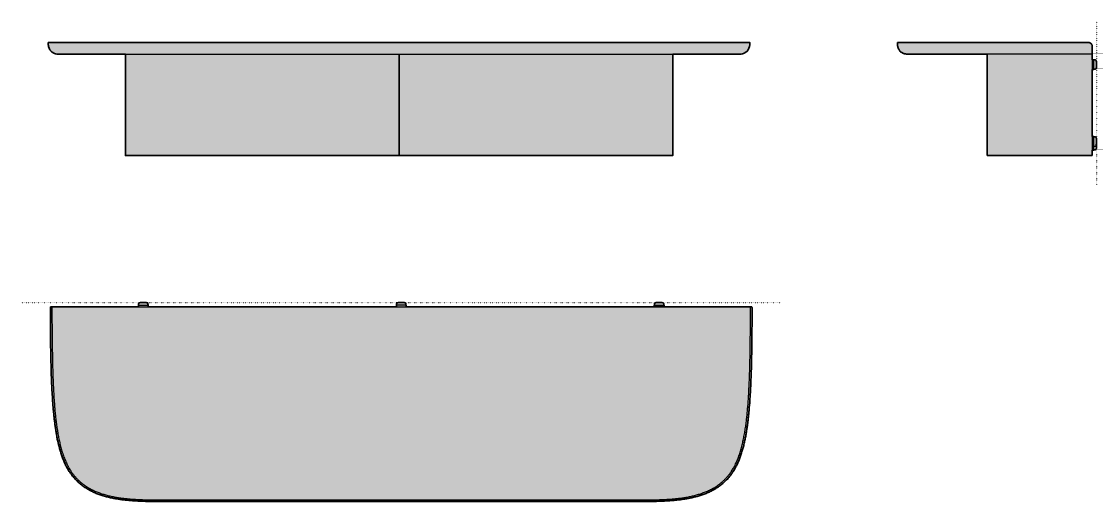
# Model space of a CAD drawing. Header units: millimetres. Extents: x 53 to 1432, y -456 to 160.
import ezdxf

# ---------------------------------------------------------------- set-up
doc = ezdxf.new("R2010")
doc.units = ezdxf.units.MM
doc.linetypes.add('Dots', pattern=[1, 0, -1])
doc.layers.add('Blocks', color=7, linetype='Continuous')
doc.layers.add('Blocks$Fill', color=7, linetype='Continuous', true_color=0xffffff)
for name, color, linetype, lineweight, true_color in [('Blocks$Inner', 7, 'Continuous', 25, 0x007f00), ('Blocks$Outline', 7, 'Continuous', 35, 0xff3f3f), ('Groud', 7, 'Dots', 25, 0x243775)]:
    doc.layers.add(name, color=color, linetype=linetype, lineweight=lineweight, true_color=true_color)

# ---------------------------------------------------------------- blocks, each defined once
blk = doc.blocks.new('Korpus Shelf Side')
at = {"layer": 'Blocks$Fill'}
blk.add_hatch(color=256, dxfattribs=at).paths.add_polyline_path([(168.3, 326.9), (165.9, 326.9), (-76.7, 326.9), (-76.7, 326), (-76.7, 325.1), (-76.6, 324.7), (-76.6, 324.3), (-76.6, 323.8), (-76.5, 323.4), (-76.4, 323), (-76.4, 322.6), (-76.3, 322.2), (-76.2, 321.8), (-76.1, 321.5), (-76, 321.1), (-75.9, 320.7), (-75.8, 320.4), (-75.7, 320), (-75.6, 319.7), (-75.4, 319.4), (-75.3, 319), (-75.1, 318.7), (-75, 318.4), (-74.8, 318.1), (-74.6, 317.8), (-74.5, 317.5), (-74.3, 317.2), (-74.1, 317), (-73.9, 316.7), (-73.7, 316.4), (-73.4, 316.2), (-73.2, 315.9), (-73, 315.7), (-72.8, 315.5), (-72.5, 315.2), (-72.3, 315), (-72, 314.8), (-71.7, 314.6), (-71.5, 314.4), (-71.2, 314.2), (-70.9, 314), (-70.6, 313.9), (-70.3, 313.7), (-70, 313.6), (-69.7, 313.4), (-69.3, 313.3), (-69, 313.1), (-68.7, 313), (-68.3, 312.9), (-67.9, 312.8), (-67.6, 312.7), (-67.2, 312.6), (-66.8, 312.5), (-66.5, 312.4), (-66.1, 312.3), (-65.7, 312.2), (-65.3, 312.2), (-64.8, 312.1), (-64.4, 312.1), (-64, 312), (-63.6, 312), (-62.7, 312), (-61.7, 311.9), (38.3, 311.9), (38.3, 181.9), (173.3, 181.9), (173.3, 188.9), (175.3, 188.9), (175.3, 188.9), (175.3, 188.9), (175.3, 188.9), (175.3, 188.9), (175.3, 188.9), (175.3, 188.9), (175.3, 189), (175.3, 189), (175.3, 189.2), (176.7, 189.2), (176.9, 189.2), (177.2, 189.2), (177.3, 189.2), (177.4, 189.2), (177.4, 189.3), (177.5, 189.3), (177.5, 189.3), (177.6, 189.3), (177.6, 189.3), (177.6, 189.3), (177.7, 189.3), (177.7, 189.3), (177.7, 189.3), (177.8, 189.3), (177.8, 189.4), (177.8, 189.4), (177.8, 189.4), (177.8, 189.4), (177.9, 189.4), (177.9, 189.4), (177.9, 189.4), (177.9, 189.4), (177.9, 189.4), (177.9, 189.4), (177.9, 189.4), (177.9, 189.4), (177.9, 189.4), (178, 189.5), (178, 189.5), (178, 189.5), (178, 189.5), (178, 189.5), (178, 189.5), (178, 189.5), (178, 189.5), (178, 189.5), (178, 189.5), (178.1, 189.6), (178.1, 189.6), (178.1, 189.6), (178.1, 189.6), (178.1, 189.6), (178.1, 189.6), (178.1, 189.7), (178.1, 189.7), (178.2, 189.7), (178.2, 189.7), (178.2, 189.8), (178.2, 189.8), (178.2, 189.9), (178.3, 189.9), (178.3, 190), (178.3, 190.1), (178.3, 190.2), (178.4, 190.2), (178.4, 190.3), (178.4, 190.4), (178.4, 190.5), (178.5, 190.7), (178.5, 191), (178.6, 191.3), (178.6, 191.6), (178.6, 191.9), (178.7, 192.2), (178.7, 193.1), (178.7, 194), (178.8, 195.2), (178.7, 196.5), (178.7, 197.6), (178.7, 198.6), (178.8, 199.9), (178.7, 201.1), (178.7, 202), (178.7, 202.9), (178.6, 203.2), (178.6, 203.6), (178.6, 203.9), (178.5, 204.1), (178.5, 204.4), (178.4, 204.6), (178.4, 204.7), (178.4, 204.8), (178.4, 204.9), (178.3, 205), (178.3, 205), (178.3, 205.1), (178.3, 205.2), (178.2, 205.2), (178.2, 205.3), (178.2, 205.3), (178.2, 205.4), (178.2, 205.4), (178.1, 205.4), (178.1, 205.4), (178.1, 205.5), (178.1, 205.5), (178.1, 205.5), (178.1, 205.5), (178.1, 205.5), (178.1, 205.6), (178, 205.6), (178, 205.6), (178, 205.6), (178, 205.6), (178, 205.6), (178, 205.6), (178, 205.6), (178, 205.6), (178, 205.6), (178, 205.7), (177.9, 205.7), (177.9, 205.7), (177.9, 205.7), (177.9, 205.7), (177.9, 205.7), (177.9, 205.7), (177.9, 205.7), (177.9, 205.7), (177.9, 205.7), (177.8, 205.7), (177.8, 205.7), (177.8, 205.7), (177.8, 205.8), (177.8, 205.8), (177.7, 205.8), (177.7, 205.8), (177.7, 205.8), (177.6, 205.8), (177.6, 205.8), (177.6, 205.8), (177.5, 205.8), (177.5, 205.8), (177.4, 205.9), (177.4, 205.9), (177.3, 205.9), (177.2, 205.9), (176.9, 205.9), (176.7, 205.9), (175.3, 205.9), (175.3, 206.1), (175.3, 206.2), (175.3, 206.2), (175.3, 206.2), (175.3, 206.2), (175.3, 206.2), (175.3, 206.2), (175.3, 206.2), (175.3, 206.2), (173.3, 206.2), (173.3, 292.4), (175.3, 292.4), (175.3, 292.4), (175.3, 292.4), (175.3, 292.4), (175.3, 292.4), (175.3, 292.4), (175.3, 292.4), (175.3, 292.5), (175.3, 292.5), (175.3, 292.7), (176.7, 292.7), (176.9, 292.7), (177.2, 292.7), (177.3, 292.7), (177.4, 292.7), (177.4, 292.8), (177.5, 292.8), (177.5, 292.8), (177.6, 292.8), (177.6, 292.8), (177.6, 292.8), (177.7, 292.8), (177.7, 292.8), (177.7, 292.8), (177.8, 292.8), (177.8, 292.9), (177.8, 292.9), (177.8, 292.9), (177.8, 292.9), (177.9, 292.9), (177.9, 292.9), (177.9, 292.9), (177.9, 292.9), (177.9, 292.9), (177.9, 292.9), (177.9, 292.9), (177.9, 292.9), (177.9, 292.9), (178, 293), (178, 293), (178, 293), (178, 293), (178, 293), (178, 293), (178, 293), (178, 293), (178, 293), (178, 293), (178.1, 293.1), (178.1, 293.1), (178.1, 293.1), (178.1, 293.1), (178.1, 293.1), (178.1, 293.1), (178.1, 293.2), (178.1, 293.2), (178.2, 293.2), (178.2, 293.2), (178.2, 293.3), (178.2, 293.3), (178.2, 293.4), (178.3, 293.4), (178.3, 293.5), (178.3, 293.6), (178.3, 293.7), (178.4, 293.7), (178.4, 293.8), (178.4, 293.9), (178.4, 294), (178.5, 294.2), (178.5, 294.5), (178.6, 294.8), (178.6, 295.1), (178.6, 295.4), (178.7, 295.7), (178.7, 296.6), (178.7, 297.5), (178.8, 298.7), (178.7, 299.8), (178.7, 300.8), (178.7, 301.6), (178.6, 302), (178.6, 302.3), (178.6, 302.6), (178.5, 302.9), (178.5, 303.1), (178.4, 303.4), (178.4, 303.5), (178.4, 303.5), (178.4, 303.6), (178.3, 303.7), (178.3, 303.8), (178.3, 303.9), (178.3, 303.9), (178.2, 304), (178.2, 304.1), (178.2, 304.1), (178.2, 304.1), (178.2, 304.2), (178.1, 304.2), (178.1, 304.2), (178.1, 304.2), (178.1, 304.3), (178.1, 304.3), (178.1, 304.3), (178.1, 304.3), (178.1, 304.3), (178, 304.3), (178, 304.3), (178, 304.4), (178, 304.4), (178, 304.4), (178, 304.4), (178, 304.4), (178, 304.4), (178, 304.4), (178, 304.4), (177.9, 304.4), (177.9, 304.4), (177.9, 304.4), (177.9, 304.5), (177.9, 304.5), (177.9, 304.5), (177.9, 304.5), (177.9, 304.5), (177.9, 304.5), (177.8, 304.5), (177.8, 304.5), (177.8, 304.5), (177.8, 304.5), (177.8, 304.5), (177.7, 304.5), (177.7, 304.6), (177.7, 304.6), (177.6, 304.6), (177.6, 304.6), (177.6, 304.6), (177.5, 304.6), (177.5, 304.6), (177.4, 304.6), (177.4, 304.6), (177.3, 304.6), (177.2, 304.7), (176.9, 304.7), (176.7, 304.7), (175.3, 304.7), (175.3, 304.9), (175.3, 304.9), (175.3, 304.9), (175.3, 304.9), (175.3, 304.9), (175.3, 304.9), (175.3, 304.9), (175.3, 304.9), (175.3, 304.9), (173.3, 304.9), (173.3, 311.9), (173.3, 311.9), (173.3, 311.9), (173.3, 311.9), (173.3, 311.9), (173.3, 312), (173.3, 312.1), (173.3, 312.6), (173.3, 314.4), (173.3, 321.9), (173.3, 322), (173.3, 322.1), (173.2, 322.2), (173.2, 322.3), (173.2, 322.4), (173.2, 322.5), (173.2, 322.6), (173.2, 322.7), (173.2, 322.8), (173.2, 322.9), (173.1, 323), (173.1, 323.1), (173.1, 323.2), (173.1, 323.3), (173, 323.4), (173, 323.5), (173, 323.6), (172.9, 323.7), (172.9, 323.8), (172.9, 323.9), (172.8, 323.9), (172.8, 324), (172.8, 324.1), (172.7, 324.2), (172.7, 324.3), (172.6, 324.4), (172.6, 324.5), (172.5, 324.6), (172.5, 324.6), (172.4, 324.7), (172.4, 324.8), (172.3, 324.9), (172.2, 325), (172.2, 325), (172.1, 325.1), (172.1, 325.2), (172, 325.3), (171.9, 325.3), (171.9, 325.4), (171.8, 325.5), (171.7, 325.5), (171.7, 325.6), (171.6, 325.7), (171.5, 325.7), (171.4, 325.8), (171.4, 325.9), (171.3, 325.9), (171.2, 326), (171.1, 326), (171, 326.1), (171, 326.2), (170.9, 326.2), (170.8, 326.3), (170.7, 326.3), (170.6, 326.3), (170.5, 326.4), (170.4, 326.4), (170.4, 326.5), (170.3, 326.5), (170.2, 326.6), (170.1, 326.6), (170, 326.6), (169.9, 326.7), (169.8, 326.7), (169.7, 326.7), (169.6, 326.8), (169.5, 326.8), (169.4, 326.8), (169.3, 326.8), (169.2, 326.8), (169.1, 326.9), (169, 326.9), (168.9, 326.9), (168.8, 326.9), (168.7, 326.9), (168.7, 326.9), (168.6, 326.9), (168.5, 326.9), (168.4, 326.9)], flags=0)
at = {"layer": 'Blocks$Inner'}
for p, q in [((173.3, 311.9), (-61.7, 311.9)), ((173.3, 181.9), (38.3, 181.9))]:
    blk.add_line(p, q, dxfattribs=at)
blk.add_lwpolyline([(-76.7, 326.9), (165.9, 326.9), (168.3, 326.9)], dxfattribs=at)
for points, degree in [([(-61.7, 311.9), (-76.7, 311.9), (-76.7, 326.9)], 2), ([(168.3, 326.9), (168.5, 326.9), (168.8, 326.9), (169.2, 326.8), (169.6, 326.8), (170, 326.6), (170.4, 326.5), (170.7, 326.3), (171, 326.1), (171.4, 325.9), (171.7, 325.6), (171.9, 325.3), (172.2, 325), (172.4, 324.7), (172.6, 324.4), (172.8, 324), (173, 323.7), (173.1, 323.3), (173.2, 322.9), (173.2, 322.5), (173.3, 322.1), (173.3, 321.9)], 2), ([(173.3, 321.9), (173.3, 311.9), (173.3, 311.9)], 2), ([(38.3, 181.9), (38.3, 246.9), (38.3, 311.9)], 2), ([(173.3, 311.9), (173.3, 308.4), (173.3, 304.9)], 2), ([(175.3, 304.9), (174.3, 304.9), (173.3, 304.9)], 2), ([(173.3, 304.9), (173.3, 298.7), (173.3, 292.4)], 2), ([(175.3, 292.4), (174.3, 292.4), (173.3, 292.4)], 2), ([(173.3, 292.4), (173.3, 249.3), (173.3, 206.2)], 2), ([(175.3, 206.2), (174.3, 206.2), (173.3, 206.2)], 2), ([(173.3, 206.2), (173.3, 199.9), (173.3, 193.7)], 2), ([(173.3, 193.7), (173.3, 191.3), (173.3, 188.9)], 2), ([(175.3, 193.7), (174.3, 193.7), (173.3, 193.7)], 2), ([(178.7, 197.6), (178.7, 198.2), (178.8, 199), (178.8, 199.9)], 3), ([(178.8, 195.2), (178.8, 196.1), (178.7, 196.9), (178.7, 197.6)], 3), ([(173.3, 188.9), (174.3, 188.9), (175.3, 188.9)], 2), ([(173.3, 188.9), (173.3, 185.4), (173.3, 181.9)], 2)]:
    blk.add_open_spline(points, degree=degree, dxfattribs=at)
for points, weights in [([(175.3, 304.7), (175.3, 304.9), (175.3, 304.9)], [0.909577735793, 0.944132501864, 1]), ([(175.3, 292.7), (175.3, 292.4), (175.3, 292.4)], [0.909579422078, 0.944133865031, 1]), ([(175.3, 205.9), (175.3, 206.2), (175.3, 206.2)], [0.909577735792, 0.944132501864, 1]), ([(175.3, 189.2), (175.3, 190.2), (175.3, 193.7)], [0.909579422078, 0.793022766856, 0.918950783786]), ([(175.3, 188.9), (175.3, 188.9), (175.3, 189.2)], [1, 0.944133865031, 0.909579422078])]:
    blk.add_rational_spline(points, weights, degree=2, dxfattribs=at)
for points, weights, knots in [([(175.3, 292.7), (175.3, 294), (175.3, 298.7), (175.3, 303.4), (175.3, 304.7)], [0.909579422078, 0.762972916155, 1, 0.762974279322, 0.909577735793], [101.75944, 101.75944, 101.75944, 126.209013, 126.209013, 150.658444, 150.658444, 150.658444]), ([(175.3, 193.7), (175.3, 193.7), (175.3, 199.9), (175.3, 204.6), (175.3, 205.9)], [0.999370954377, 0.707421642475, 1, 0.762974279322, 0.909577735792], [165.200905, 165.200905, 165.200905, 195.398588, 195.398588, 219.862555, 219.862555, 219.862555])]:
    blk.add_rational_spline(points, weights, degree=2, knots=knots, dxfattribs=at)
for points, knots in [([(175.3, 304.7), (176.4, 304.7), (177.1, 304.7), (177.5, 304.6), (177.9, 304.5), (178.1, 304.3), (178.2, 304), (178.5, 303.3), (178.8, 302), (178.8, 298.7)], [150.658444, 150.658444, 150.658444, 150.658444, 152.934233, 152.934233, 152.934233, 153.949839, 153.949839, 153.949839, 159.349591, 159.349591, 159.349591, 159.349591]), ([(178.8, 298.7), (178.8, 295.4), (178.5, 294), (178.2, 293.4), (178.1, 293), (177.9, 292.9), (177.5, 292.8), (177.1, 292.7), (176.4, 292.7), (175.3, 292.7)], [159.349591, 159.349591, 159.349591, 159.349591, 164.749344, 164.749344, 164.749344, 165.764949, 165.764949, 165.764949, 168.040738, 168.040738, 168.040738, 168.040738]), ([(178.8, 199.9), (178.8, 203.2), (178.5, 204.6), (178.2, 205.2), (178.1, 205.6), (177.9, 205.8), (177.5, 205.8), (177.1, 205.9), (176.4, 205.9), (175.3, 205.9)], [0, 0, 0, 0, 5.399753, 5.399753, 5.399753, 6.415358, 6.415358, 6.415358, 8.691147, 8.691147, 8.691147, 8.691147]), ([(175.3, 193.9), (176.4, 193.9), (177.1, 193.9), (177.5, 194), (177.9, 194.1), (178.1, 194.3), (178.2, 194.6), (178.4, 195.1), (178.6, 195.9), (178.7, 197.6)], [-8.691147, -8.691147, -8.691147, -8.691147, -6.415358, -6.415358, -6.415358, -5.399753, -5.399753, -5.399753, -1.537699, -1.537699, -1.537699, -1.537699]), ([(175.3, 189.2), (177.6, 189.2), (178.3, 189.2), (178.8, 191.9), (178.8, 195.2)], [-9.05421, -9.05421, -9.05421, -9.05421, -4.527123, 0, 0, 0, 0])]:
    blk.add_open_spline(points, degree=3, knots=knots, dxfattribs=at)
at = {"layer": 'Blocks$Outline'}
for points in [[(165.9, 326.9), (-76.7, 326.9)], [(168.3, 326.9), (165.9, 326.9)], [(-61.7, 311.9), (38.3, 311.9)], [(38.3, 311.9), (38.3, 181.9)], [(173.3, 304.9), (173.3, 311.9)], [(175.3, 304.9), (173.3, 304.9)], [(173.3, 206.2), (173.3, 292.4)], [(38.3, 181.9), (173.3, 181.9)]]:
    blk.add_lwpolyline(points, dxfattribs=at)
for points, degree in [([(-76.7, 326.9), (-76.7, 311.9), (-61.7, 311.9)], 2), ([(173.3, 321.9), (173.3, 322.1), (173.2, 322.5), (173.2, 322.9), (173.1, 323.3), (173, 323.7), (172.8, 324), (172.6, 324.4), (172.4, 324.7), (172.2, 325), (171.9, 325.3), (171.7, 325.6), (171.4, 325.9), (171, 326.1), (170.7, 326.3), (170.4, 326.5), (170, 326.6), (169.6, 326.8), (169.2, 326.8), (168.8, 326.9), (168.5, 326.9), (168.3, 326.9)], 2), ([(173.3, 311.9), (173.3, 311.9), (173.3, 321.9)], 2), ([(173.3, 292.4), (174.3, 292.4), (175.3, 292.4)], 2), ([(175.3, 206.2), (174.3, 206.2), (173.3, 206.2)], 2), ([(178.7, 197.6), (178.7, 198.2), (178.8, 199), (178.8, 199.9)], 3), ([(178.8, 195.2), (178.8, 196.1), (178.7, 196.9), (178.7, 197.6)], 3), ([(173.3, 181.9), (173.3, 185.4), (173.3, 188.9)], 2), ([(173.3, 188.9), (174.3, 188.9), (175.3, 188.9)], 2)]:
    blk.add_open_spline(points, degree=degree, dxfattribs=at)
for points, weights in [([(175.3, 304.7), (175.3, 304.9), (175.3, 304.9)], [0.909577735793, 0.944132501864, 1]), ([(175.3, 292.4), (175.3, 292.4), (175.3, 292.7)], [1, 0.944133865031, 0.909579422078]), ([(175.3, 205.9), (175.3, 206.2), (175.3, 206.2)], [0.909577735792, 0.944132501864, 1]), ([(175.3, 188.9), (175.3, 188.9), (175.3, 189.2)], [1, 0.944133865031, 0.909579422078])]:
    blk.add_rational_spline(points, weights, degree=2, dxfattribs=at)
for points, knots in [([(178.8, 298.7), (178.8, 302), (178.5, 303.3), (178.2, 304), (178.1, 304.3), (177.9, 304.5), (177.5, 304.6), (177.1, 304.7), (176.4, 304.7), (175.3, 304.7)], [-8.691147, -8.691147, -8.691147, -8.691147, -3.291394, -3.291394, -3.291394, -2.275789, -2.275789, -2.275789, 0, 0, 0, 0]), ([(175.3, 292.7), (176.4, 292.7), (177.1, 292.7), (177.5, 292.8), (177.9, 292.9), (178.1, 293), (178.2, 293.4), (178.5, 294), (178.8, 295.4), (178.8, 298.7)], [-17.382294, -17.382294, -17.382294, -17.382294, -15.106505, -15.106505, -15.106505, -14.0909, -14.0909, -14.0909, -8.691147, -8.691147, -8.691147, -8.691147]), ([(178.8, 199.9), (178.8, 203.2), (178.5, 204.6), (178.2, 205.2), (178.1, 205.6), (177.9, 205.8), (177.5, 205.8), (177.1, 205.9), (176.4, 205.9), (175.3, 205.9)], [0, 0, 0, 0, 5.399753, 5.399753, 5.399753, 6.415358, 6.415358, 6.415358, 8.691147, 8.691147, 8.691147, 8.691147]), ([(175.3, 189.2), (177.6, 189.2), (178.3, 189.2), (178.8, 191.9), (178.8, 195.2)], [-9.05421, -9.05421, -9.05421, -9.05421, -4.527123, 0, 0, 0, 0])]:
    blk.add_open_spline(points, degree=3, knots=knots, dxfattribs=at)
blk = doc.blocks.new('Korpus Shelf Top')
at = {"layer": 'Blocks$Fill'}
blk.add_hatch(color=256, dxfattribs=at).paths.add_polyline_path([(824.1, -5.5), (936.6, -5.5), (936.6, -5.5), (936.6, -5.5), (936.6, -5.5), (936.6, -5.5), (936.6, -5.5), (936.6, -5.5), (936.6, -5.5), (936.6, -5.5), (936.6, -5.5), (936.6, -5.5), (936.6, -5.5), (936.6, -5.5), (936.6, -5.5), (936.6, -5.5), (936.6, -5.5), (936.6, -5.5), (936.6, -5.5), (936.6, -5.5), (936.6, -5.5), (936.6, -5.5), (936.7, -5.5), (936.7, -5.5), (936.7, -5.5), (936.7, -5.5), (936.7, -5.5), (936.7, -5.5), (936.7, -5.5), (936.7, -5.5), (936.7, -5.5), (936.7, -5.5), (936.7, -5.5), (936.7, -5.5), (936.7, -5.5), (936.7, -5.5), (936.7, -5.6), (936.7, -5.6), (936.7, -5.6), (936.7, -5.6), (936.7, -5.6), (936.7, -5.6), (936.7, -5.6), (936.8, -5.6), (936.8, -5.6), (936.8, -5.6), (936.8, -5.6), (936.8, -5.6), (936.8, -5.6), (936.8, -5.7), (936.8, -5.7), (936.8, -5.7), (936.8, -5.7), (936.8, -5.7), (936.8, -5.7), (936.8, -5.7), (936.8, -5.8), (936.9, -5.8), (936.9, -5.8), (936.9, -5.8), (936.9, -5.9), (936.9, -5.9), (936.9, -5.9), (936.9, -6), (936.9, -6.1), (936.9, -6.2), (937, -6.2), (937, -6.3), (937, -6.5), (937, -6.7), (937, -7), (937, -7.5), (937.1, -10.5), (937, -12.8), (935.8, -93.5), (934.9, -115.5), (933.3, -137.4), (932.2, -148.3), (930.9, -159.2), (930, -164.6), (929.1, -170.1), (928.1, -175.5), (926.9, -180.8), (925.6, -186.2), (924.9, -188.9), (924.1, -191.5), (923.2, -194.2), (922.4, -196.8), (921.4, -199.4), (920.4, -202), (919.4, -204.5), (918.2, -207), (917, -209.5), (915.7, -212), (914.4, -214.4), (913.6, -215.6), (912.9, -216.8), (912.2, -217.9), (911.4, -219.1), (910.6, -220.2), (909.8, -221.3), (908.9, -222.4), (908.1, -223.5), (907.2, -224.6), (906.3, -225.6), (905.3, -226.6), (904.4, -227.6), (903.4, -228.6), (902.4, -229.6), (901.4, -230.5), (900.4, -231.5), (899.4, -232.4), (898.3, -233.3), (897.2, -234.1), (896.1, -235), (895, -235.8), (893.9, -236.6), (892.8, -237.3), (891.6, -238.1), (890.5, -238.8), (889.3, -239.5), (888.9, -239.8), (886.9, -240.9), (884.4, -242.2), (882, -243.4), (879.4, -244.5), (876.9, -245.5), (874.3, -246.5), (871.7, -247.4), (869.1, -248.2), (866.4, -249), (863.8, -249.7), (861.1, -250.3), (858.4, -250.9), (855.7, -251.5), (853, -252), (847.6, -252.8), (842.1, -253.5), (836.6, -254.1), (831.1, -254.5), (820.1, -255.1), (798.1, -255.5), (176, -255.5), (154, -255.1), (143, -254.5), (137.5, -254.1), (132, -253.5), (126.6, -252.8), (121.1, -252), (118.4, -251.5), (115.7, -250.9), (113, -250.3), (110.3, -249.7), (107.7, -249), (105, -248.2), (102.4, -247.4), (99.8, -246.5), (97.2, -245.5), (94.7, -244.5), (92.2, -243.4), (89.7, -242.2), (89.3, -242), (86.8, -240.7), (84.9, -239.5), (83.7, -238.8), (82.5, -238.1), (81.4, -237.3), (80.2, -236.6), (79.1, -235.8), (78, -235), (76.9, -234.1), (75.8, -233.3), (74.8, -232.4), (73.7, -231.5), (72.7, -230.5), (71.7, -229.6), (70.7, -228.6), (69.7, -227.6), (68.8, -226.6), (67.9, -225.6), (67, -224.6), (66.1, -223.5), (65.2, -222.4), (64.4, -221.3), (63.6, -220.2), (62.8, -219.1), (62, -217.9), (61.2, -216.8), (60.5, -215.6), (59.8, -214.4), (58.4, -212), (57.1, -209.5), (55.9, -207), (54.8, -204.5), (53.7, -202), (52.7, -199.4), (51.8, -196.8), (50.9, -194.2), (50.1, -191.5), (49.3, -188.9), (48.6, -186.2), (47.2, -180.8), (46, -175.5), (45, -170.1), (44.1, -164.6), (42.6, -153.7), (41.3, -142.8), (40, -126.4), (38.7, -104.5), (37.4, -49.5), (37.1, -10.5), (37.1, -9.2), (37.1, -7.5), (37.1, -7), (37.1, -6.7), (37.1, -6.5), (37.2, -6.3), (37.2, -6.2), (37.2, -6.2), (37.2, -6.1), (37.2, -6), (37.2, -5.9), (37.2, -5.9), (37.2, -5.9), (37.3, -5.8), (37.3, -5.8), (37.3, -5.8), (37.3, -5.8), (37.3, -5.7), (37.3, -5.7), (37.3, -5.7), (37.3, -5.7), (37.3, -5.7), (37.3, -5.7), (37.3, -5.7), (37.3, -5.6), (37.3, -5.6), (37.4, -5.6), (37.4, -5.6), (37.4, -5.6), (37.4, -5.6), (37.4, -5.6), (37.4, -5.6), (37.4, -5.6), (37.4, -5.6), (37.4, -5.6), (37.4, -5.6), (37.4, -5.6), (37.4, -5.5), (37.4, -5.5), (37.4, -5.5), (37.4, -5.5), (37.4, -5.5), (37.5, -5.5), (37.5, -5.5), (37.5, -5.5), (37.5, -5.5), (37.5, -5.5), (37.5, -5.5), (37.5, -5.5), (37.5, -5.5), (37.5, -5.5), (37.5, -5.5), (37.5, -5.5), (37.5, -5.5), (37.5, -5.5), (37.5, -5.5), (37.5, -5.5), (37.5, -5.5), (37.5, -5.5), (37.5, -5.5), (37.5, -5.5), (37.5, -5.5), (37.5, -5.5), (37.5, -5.5), (37.5, -5.5), (37.5, -5.5), (37.5, -5.5), (37.6, -5.5), (37.6, -5.5), (37.6, -5.5), (37.6, -5.5), (37.6, -5.5), (39.6, -5.5), (150, -5.5), (150, -3.5), (150, -3.5), (150.3, -3.5), (150.3, -3.5), (150.3, -2.1), (150.3, -1.8), (150.3, -1.6), (150.3, -1.5), (150.3, -1.4), (150.3, -1.3), (150.3, -1.3), (150.3, -1.2), (150.3, -1.2), (150.4, -1.2), (150.4, -1.1), (150.4, -1.1), (150.4, -1.1), (150.4, -1.1), (150.4, -1), (150.4, -1), (150.4, -1), (150.4, -1), (150.4, -0.9), (150.4, -0.9), (150.5, -0.9), (150.5, -0.9), (150.5, -0.8), (150.5, -0.8), (150.5, -0.8), (150.5, -0.8), (150.5, -0.8), (150.6, -0.8), (150.6, -0.7), (150.6, -0.7), (150.6, -0.7), (150.6, -0.7), (150.6, -0.7), (150.7, -0.7), (150.7, -0.7), (150.7, -0.6), (150.7, -0.6), (150.8, -0.6), (150.8, -0.6), (150.8, -0.6), (150.8, -0.6), (150.9, -0.6), (150.9, -0.5), (151, -0.5), (151.1, -0.5), (151.1, -0.4), (151.2, -0.4), (151.3, -0.4), (151.4, -0.4), (151.5, -0.3), (151.6, -0.3), (151.8, -0.3), (152, -0.2), (152.3, -0.2), (152.6, -0.2), (152.9, -0.1), (153.3, -0.1), (154.1, 0), (155.1, 0), (156.3, 0), (157.4, 0), (158.4, 0), (159.2, -0.1), (159.6, -0.1), (159.9, -0.2), (160.2, -0.2), (160.5, -0.2), (160.7, -0.3), (160.9, -0.3), (161, -0.3), (161.1, -0.4), (161.2, -0.4), (161.3, -0.4), (161.4, -0.4), (161.4, -0.5), (161.5, -0.5), (161.6, -0.5), (161.6, -0.5), (161.7, -0.6), (161.7, -0.6), (161.7, -0.6), (161.8, -0.6), (161.8, -0.6), (161.8, -0.6), (161.8, -0.6), (161.8, -0.7), (161.8, -0.7), (161.9, -0.7), (161.9, -0.7), (161.9, -0.7), (161.9, -0.7), (161.9, -0.7), (161.9, -0.7), (161.9, -0.8), (162, -0.8), (162, -0.8), (162, -0.8), (162, -0.8), (162, -0.8), (162, -0.8), (162, -0.9), (162, -0.9), (162, -0.9), (162.1, -0.9), (162.1, -0.9), (162.1, -0.9), (162.1, -1), (162.1, -1), (162.1, -1), (162.1, -1), (162.1, -1), (162.1, -1.1), (162.1, -1.1), (162.1, -1.1), (162.2, -1.2), (162.2, -1.2), (162.2, -1.3), (162.2, -1.3), (162.2, -1.4), (162.2, -1.5), (162.2, -1.6), (162.2, -1.8), (162.2, -2.1), (162.3, -3.5), (162.3, -3.5), (162.4, -3.5), (162.5, -3.5), (162.5, -3.5), (162.5, -5.5), (480.8, -5.5), (480.8, -3.5), (480.8, -3.5), (481.1, -3.5), (481.1, -3.5), (481.1, -2.1), (481.1, -1.8), (481.1, -1.6), (481.1, -1.5), (481.1, -1.4), (481.1, -1.3), (481.1, -1.3), (481.2, -1.2), (481.2, -1.2), (481.2, -1.2), (481.2, -1.1), (481.2, -1.1), (481.2, -1.1), (481.2, -1.1), (481.2, -1), (481.2, -1), (481.2, -1), (481.2, -1), (481.3, -0.9), (481.3, -0.9), (481.3, -0.9), (481.3, -0.9), (481.3, -0.8), (481.3, -0.8), (481.3, -0.8), (481.3, -0.8), (481.4, -0.8), (481.4, -0.8), (481.4, -0.7), (481.4, -0.7), (481.4, -0.7), (481.4, -0.7), (481.5, -0.7), (481.5, -0.7), (481.5, -0.7), (481.5, -0.6), (481.5, -0.6), (481.6, -0.6), (481.6, -0.6), (481.6, -0.6), (481.6, -0.6), (481.7, -0.6), (481.7, -0.5), (481.8, -0.5), (481.9, -0.5), (482, -0.4), (482, -0.4), (482.1, -0.4), (482.2, -0.4), (482.3, -0.3), (482.4, -0.3), (482.6, -0.3), (482.9, -0.2), (483.1, -0.2), (483.4, -0.2), (483.8, -0.1), (484.1, -0.1), (484.9, 0), (485.9, 0), (487.1, 0), (488.2, 0), (489.2, 0), (490, -0.1), (490.4, -0.1), (490.7, -0.2), (491, -0.2), (491.3, -0.2), (491.5, -0.3), (491.7, -0.3), (491.8, -0.3), (491.9, -0.4), (492, -0.4), (492.1, -0.4), (492.2, -0.4), (492.3, -0.5), (492.3, -0.5), (492.4, -0.5), (492.4, -0.5), (492.5, -0.6), (492.5, -0.6), (492.6, -0.6), (492.6, -0.6), (492.6, -0.6), (492.6, -0.6), (492.6, -0.6), (492.6, -0.7), (492.7, -0.7), (492.7, -0.7), (492.7, -0.7), (492.7, -0.7), (492.7, -0.7), (492.7, -0.7), (492.7, -0.7), (492.8, -0.8), (492.8, -0.8), (492.8, -0.8), (492.8, -0.8), (492.8, -0.8), (492.8, -0.8), (492.8, -0.8), (492.8, -0.9), (492.9, -0.9), (492.9, -0.9), (492.9, -0.9), (492.9, -0.9), (492.9, -0.9), (492.9, -1), (492.9, -1), (492.9, -1), (492.9, -1), (492.9, -1), (492.9, -1.1), (492.9, -1.1), (493, -1.1), (493, -1.2), (493, -1.2), (493, -1.3), (493, -1.3), (493, -1.4), (493, -1.5), (493, -1.6), (493, -1.8), (493.1, -2.1), (493.1, -3.5), (493.1, -3.5), (493.3, -3.5), (493.3, -3.5), (493.3, -3.5), (493.3, -5.5), (811.6, -5.5), (811.6, -3.5), (811.6, -3.5), (811.9, -3.5), (811.9, -3.5), (811.9, -2.1), (811.9, -1.8), (811.9, -1.6), (811.9, -1.5), (811.9, -1.4), (812, -1.3), (812, -1.3), (812, -1.2), (812, -1.2), (812, -1.2), (812, -1.1), (812, -1.1), (812, -1.1), (812, -1.1), (812, -1), (812, -1), (812, -1), (812.1, -1), (812.1, -0.9), (812.1, -0.9), (812.1, -0.9), (812.1, -0.9), (812.1, -0.8), (812.1, -0.8), (812.1, -0.8), (812.2, -0.8), (812.2, -0.8), (812.2, -0.8), (812.2, -0.7), (812.2, -0.7), (812.2, -0.7), (812.3, -0.7), (812.3, -0.7), (812.3, -0.7), (812.3, -0.7), (812.3, -0.6), (812.4, -0.6), (812.4, -0.6), (812.4, -0.6), (812.4, -0.6), (812.5, -0.6), (812.5, -0.6), (812.6, -0.5), (812.6, -0.5), (812.7, -0.5), (812.8, -0.4), (812.9, -0.4), (812.9, -0.4), (813, -0.4), (813.1, -0.3), (813.2, -0.3), (813.4, -0.3), (813.7, -0.2), (814, -0.2), (814.2, -0.2), (814.6, -0.1), (814.9, -0.1), (815.8, 0), (816.7, 0), (817.9, 0), (819, 0), (820, 0), (820.8, -0.1), (821.2, -0.1), (821.5, -0.2), (821.8, -0.2), (822.1, -0.2), (822.3, -0.3), (822.6, -0.3), (822.7, -0.3), (822.7, -0.4), (822.8, -0.4), (822.9, -0.4), (823, -0.4), (823.1, -0.5), (823.1, -0.5), (823.2, -0.5), (823.3, -0.6), (823.3, -0.6), (823.3, -0.6), (823.4, -0.6), (823.4, -0.6), (823.4, -0.6), (823.4, -0.6), (823.5, -0.7), (823.5, -0.7), (823.5, -0.7), (823.5, -0.7), (823.5, -0.7), (823.5, -0.7), (823.5, -0.7), (823.6, -0.7), (823.6, -0.7), (823.6, -0.7), (823.6, -0.8), (823.6, -0.8), (823.6, -0.8), (823.6, -0.8), (823.6, -0.8), (823.6, -0.8), (823.6, -0.8), (823.6, -0.8), (823.7, -0.8), (823.7, -0.9), (823.7, -0.9), (823.7, -0.9), (823.7, -0.9), (823.7, -0.9), (823.7, -0.9), (823.7, -0.9), (823.7, -0.9), (823.7, -1), (823.7, -1), (823.7, -1), (823.8, -1.1), (823.8, -1.1), (823.8, -1.1), (823.8, -1.2), (823.8, -1.2), (823.8, -1.2), (823.8, -1.3), (823.8, -1.3), (823.8, -1.4), (823.8, -1.5), (823.9, -1.6), (823.9, -1.8), (823.9, -2.1), (823.9, -3.5), (823.9, -3.5), (824.1, -3.5), (824.1, -3.5), (824.1, -3.5)], flags=0)
at = {"layer": 'Blocks$Inner'}
for points in [[(37.6, -5.5), (936.6, -5.5)], [(824.1, -3.5), (824.1, -5.5), (811.6, -5.5), (811.6, -3.5)], [(89.7, -242.2), (89.3, -242), (88.9, -241.8), (88.5, -241.6), (88.1, -241.3), (87.6, -241.1), (87.2, -240.9), (86.8, -240.7), (86.4, -240.5), (86, -240.2), (85.6, -240), (85.2, -239.8), (84.9, -239.5)], [(889.3, -239.5), (888.9, -239.8), (888.5, -240), (888.1, -240.2), (887.7, -240.5), (887.3, -240.7), (886.9, -240.9), (886.5, -241.1), (886.1, -241.3), (885.7, -241.6), (885.3, -241.8), (884.9, -242), (884.4, -242.2)], [(176, -253.5), (798.1, -253.5)], [(798.1, -255.5), (176, -255.5)]]:
    blk.add_lwpolyline(points, dxfattribs=at)
for points, knots in [([(150.8, -0.6), (150.8, -0.6), (150.9, -0.5), (150.9, -0.5), (151.6, -0.2), (153, 0), (156.3, 0)], [3.148022, 3.148022, 3.148022, 3.148022, 3.291394, 3.291394, 3.291394, 8.691147, 8.691147, 8.691147, 8.691147]), ([(156.3, 0), (159.5, 0), (160.9, -0.2), (161.6, -0.5), (161.8, -0.6), (162, -0.7), (162.1, -0.9)], [8.691147, 8.691147, 8.691147, 8.691147, 14.0909, 14.0909, 14.0909, 14.806136, 14.806136, 14.806136, 14.806136]), ([(481.6, -0.6), (481.7, -0.6), (481.7, -0.5), (481.7, -0.5), (482.4, -0.2), (483.8, 0), (487.1, 0)], [3.148022, 3.148022, 3.148022, 3.148022, 3.291394, 3.291394, 3.291394, 8.691147, 8.691147, 8.691147, 8.691147]), ([(487.1, 0), (490.4, 0), (491.7, -0.2), (492.4, -0.5), (492.6, -0.6), (492.8, -0.7), (492.9, -0.9)], [8.691147, 8.691147, 8.691147, 8.691147, 14.0909, 14.0909, 14.0909, 14.806136, 14.806136, 14.806136, 14.806136]), ([(812.4, -0.6), (812.5, -0.6), (812.5, -0.5), (812.6, -0.5), (813.2, -0.2), (814.6, 0), (817.9, 0)], [3.148022, 3.148022, 3.148022, 3.148022, 3.291394, 3.291394, 3.291394, 8.691147, 8.691147, 8.691147, 8.691147]), ([(817.9, 0), (821.2, 0), (822.5, -0.2), (823.2, -0.5), (823.5, -0.7), (823.7, -0.8), (823.8, -1.2), (823.9, -1.6), (823.9, -2.3), (823.9, -3.5)], [8.691147, 8.691147, 8.691147, 8.691147, 14.0909, 14.0909, 14.0909, 15.106505, 15.106505, 15.106505, 17.382294, 17.382294, 17.382294, 17.382294]), ([(37.1, -10.5), (37.1, -10.1), (37.1, -9.6), (37.1, -8.8), (37.1, -8.4), (37.1, -8), (37.1, -7.6), (37.1, -7.3), (37.1, -6.6), (37.1, -6.4), (37.2, -5.9), (37.3, -5.8), (37.4, -5.6), (37.5, -5.5), (37.6, -5.5)], [343.668935, 343.668935, 343.668935, 343.668935, 344.981591, 344.981591, 346.294237, 346.294237, 346.294237, 347.61506, 347.61506, 348.936142, 348.936142, 350.257751, 350.257751, 351.579551, 351.579551, 351.579551, 351.579551]), ([(39.6, -5.5), (39.6, -5.5), (39.6, -5.5), (39.5, -5.5), (39.5, -5.5), (39.4, -5.6), (39.4, -5.6), (39.4, -5.7), (39.3, -5.7), (39.3, -5.8), (39.2, -5.9), (39.2, -6), (39.2, -6.2), (39.2, -6.3), (39.1, -6.5), (39.1, -6.8), (39.1, -7), (39.1, -7.4), (39.1, -7.7), (39.1, -8.1), (39.1, -8.6), (39.1, -9.3), (39.1, -9.5), (39.1, -9.9), (39.1, -10), (39.1, -10.3), (39.1, -10.4), (39.1, -10.5)], [-7.909947, -7.909947, -7.909947, -7.909947, -7.547238, -7.547238, -7.547238, -6.833783, -6.833783, -6.833783, -6.068144, -6.068144, -6.068144, -5.221173, -5.221173, -5.221173, -4.238087, -4.238087, -4.238087, -2.979817, -2.979817, -2.979817, -1.48876, -1.48876, -0.744253, -0.744253, -0.372126, -0.372126, 0, 0, 0, 0]), ([(39.1, -10.5), (39.1, -12.2), (39.1, -13.9), (39.1, -15.6), (39.1, -18.5), (39.1, -21.4), (39.1, -24.3), (39.2, -26.7), (39.2, -29.2), (39.2, -31.6), (39.2, -36), (39.3, -40.4), (39.3, -44.7), (39.3, -46.9), (39.3, -49.1), (39.4, -51.2), (39.4, -53.4), (39.4, -55.6), (39.5, -57.8), (39.5, -59.9), (39.5, -62.1), (39.6, -64.3), (39.6, -66.5), (39.6, -68.6), (39.7, -70.8), (39.8, -75.2), (39.9, -79.5), (40, -83.8), (40.1, -86), (40.1, -88.2), (40.2, -90.4), (40.3, -92.5), (40.3, -94.7), (40.4, -96.9), (40.5, -99), (40.6, -101.2), (40.7, -103.4), (40.7, -104.5), (40.8, -105.5), (40.8, -106.6), (40.9, -107.7), (40.9, -108.8), (41, -109.9), (41.1, -112), (41.2, -114.2), (41.3, -116.4), (41.5, -118.5), (41.6, -120.7), (41.7, -122.9), (41.9, -125), (42, -127.2), (42.2, -129.3), (42.3, -131.5), (42.5, -133.7), (42.7, -135.8), (42.8, -137.1), (42.9, -138.4), (43, -139.7), (43.1, -140.8), (43.2, -141.9), (43.4, -143), (43.6, -145.1), (43.8, -147.3), (44, -149.4), (44.2, -150.5), (44.3, -151.6), (44.4, -152.6), (44.6, -153.7), (44.7, -154.8), (44.8, -155.9), (45, -156.9), (45.1, -158), (45.3, -159.1), (45.4, -160.2), (45.6, -161.2), (45.8, -162.3), (45.9, -163.4), (46.1, -164.4), (46.3, -165.5), (46.4, -166.6), (46.6, -167.6), (46.8, -168.7), (47, -169.8), (47.2, -170.8), (47.4, -171.9), (47.6, -172.9), (47.8, -174), (48, -175.1), (48.2, -176.1), (48.4, -177.2), (48.7, -178.2), (48.9, -179.3), (49.2, -180.3), (49.4, -181.4), (49.7, -182.4), (49.9, -183.5), (50.2, -184.5), (50.5, -185.6), (50.7, -186.6), (51, -187.7), (51.3, -188.7), (51.6, -189.7), (51.9, -190.8), (52.2, -191.8), (52.6, -192.8), (52.9, -193.9), (53.2, -194.9), (53.6, -195.9), (53.9, -196.9), (54.3, -197.9), (54.7, -198.9), (55.1, -200), (55.5, -201), (55.9, -202), (56.3, -202.9), (56.7, -203.9), (57.1, -204.9), (57.6, -205.9), (58, -206.9), (58.5, -207.8), (59, -208.8), (59.2, -209.3), (59.5, -209.7), (59.7, -210.2), (60, -210.7), (60.2, -211.2), (60.5, -211.6), (61, -212.6), (61.5, -213.5), (62.1, -214.4), (62.5, -215.1), (62.9, -215.7), (63.4, -216.4), (63.7, -216.8), (64, -217.3), (64.3, -217.7), (64.6, -218.2), (64.9, -218.6), (65.2, -219), (65.5, -219.5), (65.8, -219.9), (66.1, -220.3), (66.4, -220.7), (66.8, -221.2), (67.1, -221.6), (67.4, -222), (67.8, -222.4), (68.1, -222.8), (68.5, -223.2), (68.8, -223.6), (69.1, -224), (69.5, -224.4), (69.9, -224.8), (70.2, -225.2), (70.6, -225.6), (70.9, -226), (71.3, -226.4), (71.7, -226.8), (72, -227.1), (72.4, -227.5), (72.8, -227.9), (73.2, -228.2), (73.6, -228.6), (73.9, -229), (74.3, -229.3), (74.7, -229.7), (75.1, -230), (75.5, -230.4), (75.9, -230.7), (76.7, -231.4), (77.6, -232.1), (78.4, -232.7), (78.8, -233.1), (79.2, -233.4), (79.7, -233.7), (80.1, -234), (80.5, -234.3), (80.9, -234.6), (81.7, -235.2), (82.4, -235.7), (83.2, -236.1), (84.1, -236.7), (85, -237.3), (85.9, -237.8)], [0, 0, 0, 0, 5.088123, 5.088123, 5.088123, 13.803067, 13.803067, 13.803067, 21.140575, 21.140575, 21.140575, 34.206584, 34.206584, 34.206584, 40.737277, 40.737277, 40.737277, 47.265608, 47.265608, 47.265608, 53.791602, 53.791602, 53.791602, 60.3157, 60.3157, 60.3157, 73.354976, 73.354976, 73.354976, 79.870374, 79.870374, 79.870374, 86.383623, 86.383623, 86.383623, 92.894635, 92.894635, 92.894635, 96.149048, 96.149048, 96.149048, 99.402799, 99.402799, 99.402799, 105.908576, 105.908576, 105.908576, 112.410461, 112.410461, 112.410461, 118.910081, 118.910081, 118.910081, 125.407205, 125.407205, 125.407205, 129.338466, 129.338466, 129.338466, 132.585238, 132.585238, 132.585238, 139.077935, 139.077935, 139.077935, 142.323963, 142.323963, 142.323963, 145.568849, 145.568849, 145.568849, 148.812384, 148.812384, 148.812384, 152.057582, 152.057582, 152.057582, 155.300598, 155.300598, 155.300598, 158.54343, 158.54343, 158.54343, 161.786081, 161.786081, 161.786081, 165.028138, 165.028138, 165.028138, 168.270275, 168.270275, 168.270275, 171.51114, 171.51114, 171.51114, 174.750195, 174.750195, 174.750195, 177.989897, 177.989897, 177.989897, 181.227256, 181.227256, 181.227256, 184.463101, 184.463101, 184.463101, 187.69645, 187.69645, 187.69645, 190.928405, 190.928405, 190.928405, 194.15724, 194.15724, 194.15724, 197.381932, 197.381932, 197.381932, 200.601962, 200.601962, 200.601962, 202.209715, 202.209715, 202.209715, 203.816584, 203.816584, 203.816584, 207.026262, 207.026262, 207.026262, 209.387085, 209.387085, 209.387085, 210.986895, 210.986895, 210.986895, 212.585319, 212.585319, 212.585319, 214.182911, 214.182911, 214.182911, 215.779024, 215.779024, 215.779024, 217.374474, 217.374474, 217.374474, 218.967971, 218.967971, 218.967971, 220.56086, 220.56086, 220.56086, 222.152922, 222.152922, 222.152922, 223.744429, 223.744429, 223.744429, 225.336061, 225.336061, 225.336061, 226.926301, 226.926301, 226.926301, 228.516629, 228.516629, 228.516629, 231.697371, 231.697371, 231.697371, 233.287846, 233.287846, 233.287846, 234.877869, 234.877869, 234.877869, 237.557366, 237.557366, 237.557366, 240.739371, 240.739371, 240.739371, 240.739371]), ([(150.3, -3.5), (150.3, -2.3), (150.3, -1.6), (150.3, -1.2), (150.4, -0.9), (150.5, -0.7), (150.8, -0.6)], [0, 0, 0, 0, 2.275789, 2.275789, 2.275789, 3.148022, 3.148022, 3.148022, 3.148022]), ([(162.1, -0.9), (162.1, -1), (162.1, -1.1), (162.2, -1.2), (162.3, -1.6), (162.3, -2.3), (162.3, -3.5)], [14.806136, 14.806136, 14.806136, 14.806136, 15.106505, 15.106505, 15.106505, 17.382294, 17.382294, 17.382294, 17.382294]), ([(481.1, -3.5), (481.1, -2.3), (481.1, -1.6), (481.2, -1.2), (481.2, -0.9), (481.4, -0.7), (481.6, -0.6)], [0, 0, 0, 0, 2.275789, 2.275789, 2.275789, 3.148022, 3.148022, 3.148022, 3.148022]), ([(492.9, -0.9), (492.9, -1), (493, -1.1), (493, -1.2), (493.1, -1.6), (493.1, -2.3), (493.1, -3.5)], [14.806136, 14.806136, 14.806136, 14.806136, 15.106505, 15.106505, 15.106505, 17.382294, 17.382294, 17.382294, 17.382294]), ([(811.9, -3.5), (811.9, -2.3), (811.9, -1.6), (812, -1.2), (812, -0.9), (812.2, -0.7), (812.4, -0.6)], [0, 0, 0, 0, 2.275789, 2.275789, 2.275789, 3.148022, 3.148022, 3.148022, 3.148022]), ([(888.3, -237.8), (889.2, -237.3), (890.1, -236.7), (891, -236.1), (891.7, -235.7), (892.5, -235.2), (893.2, -234.6), (893.6, -234.3), (894, -234), (894.5, -233.7), (894.9, -233.4), (895.3, -233.1), (895.7, -232.7), (896.6, -232.1), (897.4, -231.4), (898.2, -230.7), (898.6, -230.4), (899, -230), (899.4, -229.7), (899.8, -229.3), (900.2, -229), (900.6, -228.6), (901, -228.2), (901.3, -227.9), (901.7, -227.5), (902.1, -227.1), (902.5, -226.8), (902.8, -226.4), (903.2, -226), (903.6, -225.6), (903.9, -225.2), (904.3, -224.8), (904.6, -224.4), (905, -224), (905.3, -223.6), (905.7, -223.2), (906, -222.8), (906.4, -222.4), (906.7, -222), (907, -221.6), (907.4, -221.2), (907.7, -220.7), (908, -220.3), (908.3, -219.9), (908.6, -219.5), (909, -219), (909.3, -218.6), (909.6, -218.2), (909.9, -217.7), (910.2, -217.3), (910.5, -216.8), (910.8, -216.4), (911.2, -215.7), (911.6, -215.1), (912, -214.4), (912.6, -213.5), (913.1, -212.6), (913.6, -211.6), (913.9, -211.2), (914.2, -210.7), (914.4, -210.2), (914.7, -209.7), (914.9, -209.3), (915.2, -208.8), (915.6, -207.8), (916.1, -206.9), (916.6, -205.9), (917, -204.9), (917.4, -203.9), (917.9, -202.9), (918.3, -202), (918.7, -201), (919.1, -200), (919.5, -198.9), (919.8, -197.9), (920.2, -196.9), (920.6, -195.9), (920.9, -194.9), (921.2, -193.9), (921.6, -192.8), (921.9, -191.8), (922.2, -190.8), (922.5, -189.7), (922.8, -188.7), (923.1, -187.7), (923.4, -186.6), (923.7, -185.6), (923.9, -184.5), (924.2, -183.5), (924.5, -182.4), (924.7, -181.4), (925, -180.3), (925.2, -179.3), (925.4, -178.2), (925.7, -177.2), (925.9, -176.1), (926.1, -175.1), (926.3, -174), (926.5, -172.9), (926.7, -171.9), (926.9, -170.8), (927.1, -169.8), (927.3, -168.7), (927.5, -167.6), (927.7, -166.6), (927.9, -165.5), (928, -164.4), (928.2, -163.4), (928.4, -162.3), (928.5, -161.2), (928.7, -160.2), (928.9, -159.1), (929, -158), (929.1, -156.9), (929.3, -155.9), (929.4, -154.8), (929.6, -153.7), (929.7, -152.6), (929.8, -151.6), (930, -150.5), (930.1, -149.4), (930.3, -147.3), (930.6, -145.1), (930.8, -143), (930.9, -141.9), (931, -140.8), (931.1, -139.7), (931.2, -138.4), (931.3, -137.1), (931.4, -135.8), (931.6, -133.7), (931.8, -131.5), (932, -129.3), (932.1, -127.2), (932.3, -125), (932.4, -122.9), (932.5, -120.7), (932.7, -118.5), (932.8, -116.4), (932.9, -114.2), (933, -112), (933.1, -109.9), (933.2, -108.8), (933.3, -107.7), (933.3, -106.6), (933.4, -105.5), (933.4, -104.5), (933.4, -103.4), (933.5, -101.2), (933.6, -99), (933.7, -96.9), (933.8, -94.7), (933.9, -92.5), (933.9, -90.4), (934, -88.2), (934.1, -86), (934.1, -83.8), (934.2, -79.5), (934.4, -75.2), (934.4, -70.8), (934.5, -68.6), (934.5, -66.5), (934.6, -64.3), (934.6, -62.1), (934.6, -59.9), (934.7, -57.8), (934.7, -55.6), (934.7, -53.4), (934.8, -51.2), (934.8, -49.1), (934.8, -46.9), (934.8, -44.7), (934.9, -40.4), (934.9, -36), (934.9, -31.6), (935, -29.2), (935, -26.7), (935, -24.3), (935, -21.4), (935, -18.5), (935, -15.6), (935, -13.9), (935, -12.2), (935.1, -10.5)], [426.858011, 426.858011, 426.858011, 426.858011, 430.040016, 430.040016, 430.040016, 432.719513, 432.719513, 432.719513, 434.309536, 434.309536, 434.309536, 435.900011, 435.900011, 435.900011, 439.080753, 439.080753, 439.080753, 440.67108, 440.67108, 440.67108, 442.261321, 442.261321, 442.261321, 443.852953, 443.852953, 443.852953, 445.44446, 445.44446, 445.44446, 447.036522, 447.036522, 447.036522, 448.62941, 448.62941, 448.62941, 450.222908, 450.222908, 450.222908, 451.818358, 451.818358, 451.818358, 453.414471, 453.414471, 453.414471, 455.012063, 455.012063, 455.012063, 456.610487, 456.610487, 456.610487, 458.210297, 458.210297, 458.210297, 460.571119, 460.571119, 460.571119, 463.780797, 463.780797, 463.780797, 465.387667, 465.387667, 465.387667, 466.99542, 466.99542, 466.99542, 470.21545, 470.21545, 470.21545, 473.440142, 473.440142, 473.440142, 476.668976, 476.668976, 476.668976, 479.900932, 479.900932, 479.900932, 483.134281, 483.134281, 483.134281, 486.370126, 486.370126, 486.370126, 489.607485, 489.607485, 489.607485, 492.847187, 492.847187, 492.847187, 496.086242, 496.086242, 496.086242, 499.327106, 499.327106, 499.327106, 502.569244, 502.569244, 502.569244, 505.811301, 505.811301, 505.811301, 509.053952, 509.053952, 509.053952, 512.296784, 512.296784, 512.296784, 515.5398, 515.5398, 515.5398, 518.784997, 518.784997, 518.784997, 522.028533, 522.028533, 522.028533, 525.273419, 525.273419, 525.273419, 528.519446, 528.519446, 528.519446, 535.012143, 535.012143, 535.012143, 538.258916, 538.258916, 538.258916, 542.190177, 542.190177, 542.190177, 548.687301, 548.687301, 548.687301, 555.186921, 555.186921, 555.186921, 561.688806, 561.688806, 561.688806, 568.194582, 568.194582, 568.194582, 571.448334, 571.448334, 571.448334, 574.702746, 574.702746, 574.702746, 581.213759, 581.213759, 581.213759, 587.727008, 587.727008, 587.727008, 594.242405, 594.242405, 594.242405, 607.281681, 607.281681, 607.281681, 613.805779, 613.805779, 613.805779, 620.331774, 620.331774, 620.331774, 626.860104, 626.860104, 626.860104, 633.390797, 633.390797, 633.390797, 646.456806, 646.456806, 646.456806, 653.794315, 653.794315, 653.794315, 662.509258, 662.509258, 662.509258, 667.597382, 667.597382, 667.597382, 667.597382]), ([(935.1, -10.5), (935.1, -10.4), (935.1, -10.3), (935.1, -10), (935.1, -9.9), (935.1, -9.5), (935.1, -9.3), (935.1, -8.6), (935.1, -8.1), (935, -7.7), (935, -7.4), (935, -7), (935, -6.8), (935, -6.5), (935, -6.3), (934.9, -6.2), (934.9, -6), (934.9, -5.9), (934.9, -5.8), (934.8, -5.7), (934.8, -5.7), (934.7, -5.6), (934.7, -5.6), (934.6, -5.5), (934.6, -5.5), (934.6, -5.5), (934.5, -5.5), (934.5, -5.5)], [667.599034, 667.599034, 667.599034, 667.599034, 667.969508, 667.969508, 668.341634, 668.341634, 669.086141, 669.086141, 670.577199, 670.577199, 670.577199, 671.835468, 671.835468, 671.835468, 672.818555, 672.818555, 672.818555, 673.665526, 673.665526, 673.665526, 674.431165, 674.431165, 674.431165, 675.14462, 675.14462, 675.14462, 675.507328, 675.507328, 675.507328, 675.507328]), ([(936.6, -5.5), (936.7, -5.5), (936.7, -5.6), (936.9, -5.8), (936.9, -5.9), (937, -6.4), (937, -6.6), (937, -7.3), (937, -7.6), (937.1, -8), (937.1, -8.4), (937.1, -8.8), (937.1, -9.6), (937.1, -10.1), (937.1, -10.5)], [352.579551, 352.579551, 352.579551, 352.579551, 353.90135, 353.90135, 355.22296, 355.22296, 356.544042, 356.544042, 357.864865, 357.864865, 357.864865, 359.17751, 359.17751, 360.490167, 360.490167, 360.490167, 360.490167]), ([(97.2, -245.5), (96.4, -245.2), (95.5, -244.9), (93, -243.8), (91.3, -243), (89.7, -242.2)], [80.852404, 80.852404, 80.852404, 80.852404, 83.513772, 83.513772, 88.836508, 88.836508, 88.836508, 88.836508]), ([(90.6, -240.4), (91.4, -240.8), (93, -241.6), (95.5, -242.7), (98, -243.7), (100.5, -244.6), (103, -245.5), (105.6, -246.3), (108.2, -247.1), (111.7, -248), (116.1, -249), (121.5, -250), (126.8, -250.9), (131.4, -251.4), (135, -251.8), (137.7, -252.1), (140.4, -252.3), (144, -252.6), (148.6, -252.9), (154.1, -253.1), (159.5, -253.3), (166.9, -253.4), (172.4, -253.5), (176, -253.5)], [246.114565, 246.114565, 246.114565, 246.114565, 248.800198, 251.491626, 254.186256, 256.883484, 259.584917, 262.28927, 264.995763, 267.704996, 273.131635, 278.568677, 284.013969, 289.46678, 292.195347, 294.925626, 297.658022, 300.391985, 305.8641, 311.340718, 316.823532, 322.30894, 333.298691, 333.298691, 333.298691, 333.298691]), ([(798.1, -253.5), (801.8, -253.5), (807.3, -253.4), (814.6, -253.3), (820.1, -253.1), (825.5, -252.9), (830.1, -252.6), (833.7, -252.3), (836.4, -252.1), (839.2, -251.8), (842.8, -251.4), (847.3, -250.9), (852.7, -250), (858, -249), (862.4, -248), (865.9, -247.1), (868.5, -246.3), (871.1, -245.5), (873.6, -244.6), (876.2, -243.7), (878.7, -242.7), (881.1, -241.6), (882.7, -240.8), (883.5, -240.4)], [334.298691, 334.298691, 334.298691, 334.298691, 345.288442, 350.77385, 356.256664, 361.733282, 367.205397, 369.939359, 372.671756, 375.402035, 378.130602, 383.583413, 389.028705, 394.465747, 399.892386, 402.601619, 405.308112, 408.012465, 410.713898, 413.411126, 416.105756, 418.797183, 421.482817, 421.482817, 421.482817, 421.482817]), ([(884.4, -242.2), (882.8, -243), (881.1, -243.8), (878.6, -244.9), (877.8, -245.2), (876.9, -245.5)], [615.322593, 615.322593, 615.322593, 615.322593, 620.645329, 620.645329, 623.306697, 623.306697, 623.306697, 623.306697])]:
    blk.add_open_spline(points, degree=3, knots=knots, dxfattribs=at)
for points, degree in [([(37.1, -12.8), (37.1, -12.1), (37.1, -11.3), (37.1, -10.5)], 3), ([(37.2, -27.5), (37.1, -22.6), (37.1, -17.7), (37.1, -12.8)], 3), ([(150, -5.5), (150, -4.5), (150, -3.5)], 2), ([(162.5, -3.5), (162.5, -4.5), (162.5, -5.5)], 2), ([(480.8, -3.5), (480.8, -4.5), (480.8, -5.5)], 2), ([(493.3, -5.5), (493.3, -4.5), (493.3, -3.5)], 2), ([(937.1, -10.5), (937, -11.3), (937, -12.1), (937, -12.8)], 3), ([(937, -12.8), (937, -17.7), (937, -22.6), (937, -27.5)], 3), ([(37.2, -38.5), (37.2, -34.9), (37.2, -31.2), (37.2, -27.5)], 3), ([(937, -27.5), (937, -31.2), (936.9, -34.9), (936.9, -38.5)], 3), ([(37.4, -49.5), (37.3, -45.9), (37.3, -42.2), (37.2, -38.5)], 3), ([(936.9, -38.5), (936.9, -42.2), (936.8, -45.9), (936.8, -49.5)], 3), ([(37.5, -60.5), (37.4, -56.9), (37.4, -53.2), (37.4, -49.5)], 3), ([(936.8, -49.5), (936.7, -53.2), (936.7, -56.9), (936.6, -60.5)], 3), ([(37.7, -71.5), (37.6, -67.9), (37.6, -64.2), (37.5, -60.5)], 3), ([(936.6, -60.5), (936.6, -64.2), (936.5, -67.9), (936.4, -71.5)], 3), ([(38, -82.5), (37.9, -78.9), (37.8, -75.2), (37.7, -71.5)], 3), ([(38.3, -93.5), (38.2, -89.9), (38.1, -86.2), (38, -82.5)], 3), ([(936.2, -82.5), (936.1, -86.2), (936, -89.9), (935.8, -93.5)], 3), ([(936.4, -71.5), (936.4, -75.2), (936.3, -78.9), (936.2, -82.5)], 3), ([(38.7, -104.5), (38.6, -100.8), (38.4, -97.2), (38.3, -93.5)], 3), ([(935.8, -93.5), (935.7, -97.2), (935.6, -100.8), (935.4, -104.5)], 3), ([(39.3, -115.5), (39.1, -111.8), (38.9, -108.1), (38.7, -104.5)], 3), ([(935.4, -104.5), (935.2, -108.1), (935.1, -111.8), (934.9, -115.5)], 3), ([(40, -126.4), (39.7, -122.8), (39.5, -119.1), (39.3, -115.5)], 3), ([(934.9, -115.5), (934.7, -119.1), (934.4, -122.8), (934.2, -126.4)], 3), ([(40.8, -137.4), (40.5, -133.7), (40.2, -130.1), (40, -126.4)], 3), ([(41.3, -142.8), (41.2, -141), (41, -139.2), (40.8, -137.4)], 3), ([(933.3, -137.4), (933.2, -139.2), (933, -141), (932.8, -142.8)], 3), ([(934.2, -126.4), (933.9, -130.1), (933.6, -133.7), (933.3, -137.4)], 3), ([(41.9, -148.3), (41.7, -146.5), (41.5, -144.6), (41.3, -142.8)], 3), ([(42.6, -153.7), (42.3, -151.9), (42.1, -150.1), (41.9, -148.3)], 3), ([(932.2, -148.3), (932, -150.1), (931.8, -151.9), (931.6, -153.7)], 3), ([(932.8, -142.8), (932.6, -144.6), (932.4, -146.5), (932.2, -148.3)], 3), ([(43.3, -159.2), (43, -157.4), (42.8, -155.6), (42.6, -153.7)], 3), ([(44.1, -164.6), (43.8, -162.8), (43.5, -161), (43.3, -159.2)], 3), ([(45, -170.1), (44.7, -168.3), (44.4, -166.4), (44.1, -164.6)], 3), ([(930, -164.6), (929.8, -166.4), (929.4, -168.3), (929.1, -170.1)], 3), ([(930.9, -159.2), (930.6, -161), (930.3, -162.8), (930, -164.6)], 3), ([(931.6, -153.7), (931.4, -155.6), (931.1, -157.4), (930.9, -159.2)], 3), ([(46, -175.5), (45.7, -173.7), (45.3, -171.9), (45, -170.1)], 3), ([(47.2, -180.8), (46.8, -179.1), (46.4, -177.3), (46, -175.5)], 3), ([(928.1, -175.5), (927.7, -177.3), (927.3, -179.1), (926.9, -180.8)], 3), ([(929.1, -170.1), (928.8, -171.9), (928.4, -173.7), (928.1, -175.5)], 3), ([(48.6, -186.2), (48.1, -184.4), (47.6, -182.6), (47.2, -180.8)], 3), ([(50.1, -191.5), (49.5, -189.8), (49, -188), (48.6, -186.2)], 3), ([(51.8, -196.8), (51.2, -195), (50.6, -193.3), (50.1, -191.5)], 3), ([(924.1, -191.5), (923.5, -193.3), (923, -195), (922.4, -196.8)], 3), ([(925.6, -186.2), (925.1, -188), (924.6, -189.8), (924.1, -191.5)], 3), ([(926.9, -180.8), (926.5, -182.6), (926.1, -184.4), (925.6, -186.2)], 3), ([(53.7, -202), (53, -200.3), (52.4, -198.5), (51.8, -196.8)], 3), ([(55.9, -207), (55.1, -205.4), (54.4, -203.7), (53.7, -202)], 3), ([(920.4, -202), (919.7, -203.7), (919, -205.4), (918.2, -207)], 3), ([(922.4, -196.8), (921.8, -198.5), (921.1, -200.3), (920.4, -202)], 3), ([(58.4, -212), (57.5, -210.4), (56.7, -208.7), (55.9, -207)], 3), ([(61.2, -216.8), (60.2, -215.2), (59.3, -213.6), (58.4, -212)], 3), ([(62.8, -219.1), (62.2, -218.3), (61.7, -217.5), (61.2, -216.8)], 3), ([(64.4, -221.3), (63.8, -220.6), (63.3, -219.8), (62.8, -219.1)], 3), ([(911.4, -219.1), (910.9, -219.8), (910.3, -220.6), (909.8, -221.3)], 3), ([(912.9, -216.8), (912.4, -217.5), (911.9, -218.3), (911.4, -219.1)], 3), ([(915.7, -212), (914.8, -213.6), (913.9, -215.2), (912.9, -216.8)], 3), ([(918.2, -207), (917.4, -208.7), (916.6, -210.4), (915.7, -212)], 3), ([(66.1, -223.5), (65.5, -222.8), (64.9, -222.1), (64.4, -221.3)], 3), ([(67.9, -225.6), (67.3, -224.9), (66.7, -224.2), (66.1, -223.5)], 3), ([(69.7, -227.6), (69.1, -227), (68.5, -226.3), (67.9, -225.6)], 3), ([(71.7, -229.6), (71, -229), (70.4, -228.3), (69.7, -227.6)], 3), ([(73.7, -231.5), (73, -230.9), (72.4, -230.2), (71.7, -229.6)], 3), ([(75.8, -233.3), (75.1, -232.7), (74.4, -232.1), (73.7, -231.5)], 3), ([(78, -235), (77.3, -234.4), (76.5, -233.8), (75.8, -233.3)], 3), ([(898.3, -233.3), (897.6, -233.8), (896.9, -234.4), (896.1, -235)], 3), ([(900.4, -231.5), (899.7, -232.1), (899, -232.7), (898.3, -233.3)], 3), ([(902.4, -229.6), (901.8, -230.2), (901.1, -230.9), (900.4, -231.5)], 3), ([(904.4, -227.6), (903.8, -228.3), (903.1, -229), (902.4, -229.6)], 3), ([(906.3, -225.6), (905.7, -226.3), (905, -227), (904.4, -227.6)], 3), ([(908.1, -223.5), (907.5, -224.2), (906.9, -224.9), (906.3, -225.6)], 3), ([(909.8, -221.3), (909.2, -222.1), (908.6, -222.8), (908.1, -223.5)], 3), ([(80.2, -236.6), (79.5, -236), (78.7, -235.5), (78, -235)], 3), ([(84.9, -239.5), (83.3, -238.6), (81.7, -237.6), (80.2, -236.6)], 3), ([(85.9, -237.8), (86, -237.9), (86.1, -238), (86.3, -238.1)], 3), ([(90.2, -240.2), (90.3, -240.3), (90.5, -240.3), (90.6, -240.4)], 3), ([(99.8, -246.5), (98.9, -246.2), (98.1, -245.9), (97.2, -245.5)], 3), ([(105, -248.2), (103.3, -247.7), (101.5, -247.1), (99.8, -246.5)], 3), ([(874.3, -246.5), (872.6, -247.1), (870.8, -247.7), (869.1, -248.2)], 3), ([(876.9, -245.5), (876, -245.9), (875.2, -246.2), (874.3, -246.5)], 3), ([(883.5, -240.4), (883.7, -240.3), (883.8, -240.3), (883.9, -240.2)], 3), ([(887.9, -238.1), (888, -238), (888.1, -237.9), (888.3, -237.8)], 3), ([(893.9, -236.6), (892.4, -237.6), (890.9, -238.6), (889.3, -239.5)], 3), ([(896.1, -235), (895.4, -235.5), (894.7, -236), (893.9, -236.6)], 3), ([(110.3, -249.7), (108.6, -249.2), (106.8, -248.8), (105, -248.2)], 3), ([(115.7, -250.9), (113.9, -250.6), (112.1, -250.1), (110.3, -249.7)], 3), ([(121.1, -252), (119.3, -251.7), (117.5, -251.3), (115.7, -250.9)], 3), ([(126.6, -252.8), (124.7, -252.6), (122.9, -252.3), (121.1, -252)], 3), ([(132, -253.5), (130.2, -253.3), (128.4, -253.1), (126.6, -252.8)], 3), ([(137.5, -254.1), (135.7, -253.9), (133.9, -253.7), (132, -253.5)], 3), ([(143, -254.5), (141.2, -254.4), (139.3, -254.2), (137.5, -254.1)], 3), ([(148.5, -254.8), (146.7, -254.7), (144.8, -254.6), (143, -254.5)], 3), ([(154, -255.1), (152.2, -255), (150.3, -254.9), (148.5, -254.8)], 3), ([(159.5, -255.3), (157.7, -255.2), (155.8, -255.2), (154, -255.1)], 3), ([(165, -255.4), (163.2, -255.3), (161.3, -255.3), (159.5, -255.3)], 3), ([(176, -255.5), (172.3, -255.5), (168.7, -255.4), (165, -255.4)], 3), ([(809.1, -255.4), (805.5, -255.4), (801.8, -255.5), (798.1, -255.5)], 3), ([(814.6, -255.3), (812.8, -255.3), (811, -255.3), (809.1, -255.4)], 3), ([(820.1, -255.1), (818.3, -255.2), (816.5, -255.2), (814.6, -255.3)], 3), ([(825.6, -254.8), (823.8, -254.9), (822, -255), (820.1, -255.1)], 3), ([(831.1, -254.5), (829.3, -254.6), (827.5, -254.7), (825.6, -254.8)], 3), ([(836.6, -254.1), (834.8, -254.2), (833, -254.4), (831.1, -254.5)], 3), ([(842.1, -253.5), (840.3, -253.7), (838.5, -253.9), (836.6, -254.1)], 3), ([(847.6, -252.8), (845.7, -253.1), (843.9, -253.3), (842.1, -253.5)], 3), ([(853, -252), (851.2, -252.3), (849.4, -252.6), (847.6, -252.8)], 3), ([(858.4, -250.9), (856.6, -251.3), (854.8, -251.7), (853, -252)], 3), ([(863.8, -249.7), (862, -250.1), (860.2, -250.6), (858.4, -250.9)], 3), ([(869.1, -248.2), (867.3, -248.8), (865.6, -249.2), (863.8, -249.7)], 3)]:
    blk.add_open_spline(points, degree=degree, dxfattribs=at)
for points, weights in [([(150, -3.5), (150, -3.5), (150.3, -3.5)], [1, 0.944135586745, 0.909581551934]), ([(150.3, -3.5), (151.6, -3.5), (156.3, -3.5)], [0.909581551934, 0.762971194442, 1]), ([(156.3, -3.5), (160.9, -3.5), (162.3, -3.5)], [1, 0.762971489635, 0.90958118676]), ([(162.3, -3.5), (162.5, -3.5), (162.5, -3.5)], [0.90958118676, 0.944135291551, 1]), ([(481.1, -3.5), (480.8, -3.5), (480.8, -3.5)], [0.909581551934, 0.944135586745, 1]), ([(487.1, -3.5), (482.4, -3.5), (481.1, -3.5)], [1, 0.762971194442, 0.909581551934]), ([(493.1, -3.5), (491.8, -3.5), (487.1, -3.5)], [0.90958118676, 0.762971489635, 1]), ([(493.3, -3.5), (493.3, -3.5), (493.1, -3.5)], [1, 0.944135291551, 0.90958118676]), ([(811.6, -3.5), (811.6, -3.5), (811.9, -3.5)], [1, 0.944135586745, 0.909581551934]), ([(811.9, -3.5), (813.2, -3.5), (817.9, -3.5)], [0.909581551934, 0.762971194442, 1]), ([(817.9, -3.5), (822.6, -3.5), (823.9, -3.5)], [1, 0.762971489635, 0.90958118676]), ([(823.9, -3.5), (824.1, -3.5), (824.1, -3.5)], [0.90958118676, 0.944135291551, 1]), ([(86.3, -238.1), (86.4, -238.2), (86.6, -238.3)], [1, 0.999999992949, 1]), ([(86.6, -238.3), (86.8, -238.4), (87, -238.5)], [1, 0.999999993118, 1]), ([(87, -238.5), (87.2, -238.6), (87.4, -238.7)], [1, 0.999999993287, 1]), ([(87.4, -238.7), (87.6, -238.8), (87.8, -238.9)], [1, 0.999999993455, 1]), ([(87.8, -238.9), (88, -239), (88.2, -239.2)], [1, 0.999999993622, 1]), ([(88.2, -239.2), (88.4, -239.3), (88.6, -239.4)], [1, 0.999999993787, 1]), ([(88.6, -239.4), (88.8, -239.5), (89, -239.6)], [1, 0.999999993952, 1]), ([(89, -239.6), (89.2, -239.7), (89.4, -239.8)], [1, 0.999999994114, 1]), ([(89.4, -239.8), (89.6, -239.9), (89.8, -240)], [1, 0.999999994275, 1]), ([(89.8, -240), (90, -240.1), (90.2, -240.2)], [1, 0.999999994435, 1]), ([(883.9, -240.2), (884.1, -240.1), (884.3, -240)], [1, 0.999999994435, 1]), ([(884.3, -240), (884.5, -239.9), (884.7, -239.8)], [1, 0.999999994275, 1]), ([(884.7, -239.8), (884.9, -239.7), (885.1, -239.6)], [1, 0.999999994114, 1]), ([(885.1, -239.6), (885.3, -239.5), (885.5, -239.4)], [1, 0.999999993952, 1]), ([(885.5, -239.4), (885.7, -239.3), (885.9, -239.2)], [1, 0.999999993787, 1]), ([(885.9, -239.2), (886.1, -239), (886.3, -238.9)], [1, 0.999999993622, 1]), ([(886.3, -238.9), (886.5, -238.8), (886.7, -238.7)], [1, 0.999999993455, 1]), ([(886.7, -238.7), (886.9, -238.6), (887.1, -238.5)], [1, 0.999999993287, 1]), ([(887.1, -238.5), (887.3, -238.4), (887.5, -238.3)], [1, 0.999999993118, 1]), ([(887.5, -238.3), (887.7, -238.2), (887.9, -238.1)], [1, 0.999999992949, 1])]:
    blk.add_rational_spline(points, weights, degree=2, dxfattribs=at)
at = {"layer": 'Blocks$Outline'}
for points, knots in [([(150.3, -3.5), (150.3, -2.3), (150.3, -1.6), (150.3, -1.2), (150.4, -0.9), (150.5, -0.7), (150.8, -0.6), (150.8, -0.6), (150.9, -0.5), (150.9, -0.5), (151.6, -0.2), (153, 0), (156.3, 0), (159.5, 0), (160.9, -0.2), (161.6, -0.5), (161.8, -0.6), (162, -0.7), (162.1, -0.9), (162.1, -1), (162.1, -1.1), (162.2, -1.2), (162.3, -1.6), (162.3, -2.3), (162.3, -3.5)], [0, 0, 0, 0, 2.275789, 2.275789, 2.275789, 3.148022, 3.148022, 3.148022, 3.291394, 3.291394, 3.291394, 8.691147, 8.691147, 8.691147, 14.0909, 14.0909, 14.0909, 14.806136, 14.806136, 14.806136, 15.106505, 15.106505, 15.106505, 17.382294, 17.382294, 17.382294, 17.382294]), ([(481.1, -3.5), (481.1, -2.3), (481.1, -1.6), (481.2, -1.2), (481.2, -0.9), (481.4, -0.7), (481.6, -0.6), (481.7, -0.6), (481.7, -0.5), (481.7, -0.5), (482.4, -0.2), (483.8, 0), (487.1, 0), (490.4, 0), (491.7, -0.2), (492.4, -0.5), (492.6, -0.6), (492.8, -0.7), (492.9, -0.9), (492.9, -1), (493, -1.1), (493, -1.2), (493.1, -1.6), (493.1, -2.3), (493.1, -3.5)], [0, 0, 0, 0, 2.275789, 2.275789, 2.275789, 3.148022, 3.148022, 3.148022, 3.291394, 3.291394, 3.291394, 8.691147, 8.691147, 8.691147, 14.0909, 14.0909, 14.0909, 14.806136, 14.806136, 14.806136, 15.106505, 15.106505, 15.106505, 17.382294, 17.382294, 17.382294, 17.382294]), ([(811.9, -3.5), (811.9, -2.3), (811.9, -1.6), (812, -1.2), (812, -0.9), (812.2, -0.7), (812.4, -0.6), (812.5, -0.6), (812.5, -0.5), (812.6, -0.5), (813.2, -0.2), (814.6, 0), (817.9, 0), (821.2, 0), (822.5, -0.2), (823.2, -0.5), (823.5, -0.7), (823.7, -0.8), (823.8, -1.2), (823.9, -1.6), (823.9, -2.3), (823.9, -3.5)], [0, 0, 0, 0, 2.275789, 2.275789, 2.275789, 3.148022, 3.148022, 3.148022, 3.291394, 3.291394, 3.291394, 8.691147, 8.691147, 8.691147, 14.0909, 14.0909, 14.0909, 15.106505, 15.106505, 15.106505, 17.382294, 17.382294, 17.382294, 17.382294]), ([(176, -255.5), (172.3, -255.5), (168.7, -255.4), (165, -255.4), (163.2, -255.3), (161.3, -255.3), (159.5, -255.3), (157.7, -255.2), (155.8, -255.2), (154, -255.1), (152.2, -255), (150.3, -254.9), (148.5, -254.8), (146.7, -254.7), (144.8, -254.6), (143, -254.5), (141.2, -254.4), (139.3, -254.2), (137.5, -254.1), (135.7, -253.9), (133.9, -253.7), (132, -253.5), (130.2, -253.3), (128.4, -253.1), (126.6, -252.8), (124.7, -252.6), (122.9, -252.3), (121.1, -252), (119.3, -251.7), (117.5, -251.3), (115.7, -250.9), (113.9, -250.6), (112.1, -250.1), (110.3, -249.7), (108.6, -249.2), (106.8, -248.8), (105, -248.2), (103.3, -247.7), (101.5, -247.1), (99.8, -246.5), (98.9, -246.2), (98.1, -245.9), (97.2, -245.5), (96.4, -245.2), (95.5, -244.9), (93, -243.8), (91.3, -243), (89.7, -242.2), (89.5, -242.1), (89.4, -242), (89.3, -242), (89.1, -241.9), (89, -241.8), (88.9, -241.8), (88.7, -241.7), (88.6, -241.6), (88.5, -241.6), (88.3, -241.5), (88.2, -241.4), (88.1, -241.3), (87.9, -241.3), (87.8, -241.2), (87.6, -241.1), (87.5, -241.1), (87.4, -241), (87.2, -240.9), (87.1, -240.8), (87, -240.8), (86.8, -240.7), (86.7, -240.6), (86.6, -240.5), (86.4, -240.5), (86.3, -240.4), (86.2, -240.3), (86, -240.2), (85.9, -240.2), (85.8, -240.1), (85.6, -240), (85.5, -239.9), (85.4, -239.9), (85.2, -239.8), (85.1, -239.7), (85, -239.6), (84.9, -239.5), (83.3, -238.6), (81.7, -237.6), (80.2, -236.6), (79.5, -236), (78.7, -235.5), (78, -235), (77.3, -234.4), (76.5, -233.8), (75.8, -233.3), (75.1, -232.7), (74.4, -232.1), (73.7, -231.5), (73, -230.9), (72.4, -230.2), (71.7, -229.6), (71, -229), (70.4, -228.3), (69.7, -227.6), (69.1, -227), (68.5, -226.3), (67.9, -225.6), (67.3, -224.9), (66.7, -224.2), (66.1, -223.5), (65.5, -222.8), (64.9, -222.1), (64.4, -221.3), (63.8, -220.6), (63.3, -219.8), (62.8, -219.1), (62.2, -218.3), (61.7, -217.5), (61.2, -216.8), (60.2, -215.2), (59.3, -213.6), (58.4, -212), (57.5, -210.4), (56.7, -208.7), (55.9, -207), (55.1, -205.4), (54.4, -203.7), (53.7, -202), (53, -200.3), (52.4, -198.5), (51.8, -196.8), (51.2, -195), (50.6, -193.3), (50.1, -191.5), (49.5, -189.8), (49, -188), (48.6, -186.2), (48.1, -184.4), (47.6, -182.6), (47.2, -180.8), (46.8, -179.1), (46.4, -177.3), (46, -175.5), (45.7, -173.7), (45.3, -171.9), (45, -170.1), (44.7, -168.3), (44.4, -166.4), (44.1, -164.6), (43.8, -162.8), (43.5, -161), (43.3, -159.2), (43, -157.4), (42.8, -155.6), (42.6, -153.7), (42.3, -151.9), (42.1, -150.1), (41.9, -148.3), (41.7, -146.5), (41.5, -144.6), (41.3, -142.8), (41.2, -141), (41, -139.2), (40.8, -137.4), (40.5, -133.7), (40.2, -130.1), (40, -126.4), (39.7, -122.8), (39.5, -119.1), (39.3, -115.5), (39.1, -111.8), (38.9, -108.1), (38.7, -104.5), (38.6, -100.8), (38.4, -97.2), (38.3, -93.5), (38.2, -89.9), (38.1, -86.2), (38, -82.5), (37.9, -78.9), (37.8, -75.2), (37.7, -71.5), (37.6, -67.9), (37.6, -64.2), (37.5, -60.5), (37.4, -56.9), (37.4, -53.2), (37.4, -49.5), (37.3, -45.9), (37.3, -42.2), (37.2, -38.5), (37.2, -34.9), (37.2, -31.2), (37.2, -27.5), (37.1, -22.6), (37.1, -17.7), (37.1, -12.8), (37.1, -12.1), (37.1, -11.3), (37.1, -10.5), (37.1, -10.1), (37.1, -9.6), (37.1, -8.8), (37.1, -8.4), (37.1, -8), (37.1, -7.6), (37.1, -7.3), (37.1, -6.6), (37.1, -6.4), (37.2, -5.9), (37.3, -5.8), (37.4, -5.6), (37.5, -5.5), (37.6, -5.5), (38.3, -5.5), (75.7, -5.5), (113.2, -5.5), (150, -5.5)], [1, 1, 1, 1, 12.014975, 12.014975, 12.014975, 17.51946, 17.51946, 17.51946, 23.026129, 23.026129, 23.026129, 28.531704, 28.531704, 28.531704, 34.03831, 34.03831, 34.03831, 39.545184, 39.545184, 39.545184, 45.051146, 45.051146, 45.051146, 50.558389, 50.558389, 50.558389, 56.066189, 56.066189, 56.066189, 61.57467, 61.57467, 61.57467, 67.082533, 67.082533, 67.082533, 72.590161, 72.590161, 72.590161, 78.09937, 78.09937, 78.09937, 80.852404, 80.852404, 80.852404, 83.513772, 83.513772, 88.836508, 88.836508, 88.836508, 89.836508, 89.836508, 89.836508, 90.836508, 90.836508, 90.836508, 91.836508, 91.836508, 91.836508, 92.836508, 92.836508, 92.836508, 93.836508, 93.836508, 93.836508, 94.836508, 94.836508, 94.836508, 95.836508, 95.836508, 95.836508, 96.836508, 96.836508, 96.836508, 97.836508, 97.836508, 97.836508, 98.836508, 98.836508, 98.836508, 99.836508, 99.836508, 99.836508, 100.836508, 100.836508, 100.836508, 106.347432, 106.347432, 106.347432, 109.102849, 109.102849, 109.102849, 111.860418, 111.860418, 111.860418, 114.618482, 114.618482, 114.618482, 117.378125, 117.378125, 117.378125, 120.14032, 120.14032, 120.14032, 122.902662, 122.902662, 122.902662, 125.667899, 125.667899, 125.667899, 128.435404, 128.435404, 128.435404, 131.204722, 131.204722, 131.204722, 133.975333, 133.975333, 133.975333, 139.521552, 139.521552, 139.521552, 145.066492, 145.066492, 145.066492, 150.609637, 150.609637, 150.609637, 156.148004, 156.148004, 156.148004, 161.677952, 161.677952, 161.677952, 167.203451, 167.203451, 167.203451, 172.72123, 172.72123, 172.72123, 178.233608, 178.233608, 178.233608, 183.741438, 183.741438, 183.741438, 189.243015, 189.243015, 189.243015, 194.742577, 194.742577, 194.742577, 200.237645, 200.237645, 200.237645, 205.732408, 205.732408, 205.732408, 211.224112, 211.224112, 211.224112, 216.714608, 216.714608, 216.714608, 227.694574, 227.694574, 227.694574, 238.673628, 238.673628, 238.673628, 249.656523, 249.656523, 249.656523, 260.641925, 260.641925, 260.641925, 271.630611, 271.630611, 271.630611, 282.624041, 282.624041, 282.624041, 293.622428, 293.622428, 293.622428, 304.625659, 304.625659, 304.625659, 315.63278, 315.63278, 315.63278, 326.642943, 326.642943, 326.642943, 341.32587, 341.32587, 341.32587, 343.668935, 343.668935, 343.668935, 344.981591, 344.981591, 346.294237, 346.294237, 346.294237, 347.61506, 347.61506, 348.936142, 348.936142, 350.257751, 350.257751, 351.579551, 351.579551, 351.579551, 351.581839, 351.704616, 351.704616, 351.704616, 351.704616]), ([(824.1, -5.5), (860.9, -5.5), (898.4, -5.5), (935.9, -5.5), (936.6, -5.5), (936.7, -5.5), (936.7, -5.6), (936.9, -5.8), (936.9, -5.9), (937, -6.4), (937, -6.6), (937, -7.3), (937, -7.6), (937.1, -8), (937.1, -8.4), (937.1, -8.8), (937.1, -9.6), (937.1, -10.1), (937.1, -10.5), (937, -11.3), (937, -12.1), (937, -12.8), (937, -17.7), (937, -22.6), (937, -27.5), (937, -31.2), (936.9, -34.9), (936.9, -38.5), (936.9, -42.2), (936.8, -45.9), (936.8, -49.5), (936.7, -53.2), (936.7, -56.9), (936.6, -60.5), (936.6, -64.2), (936.5, -67.9), (936.4, -71.5), (936.4, -75.2), (936.3, -78.9), (936.2, -82.5), (936.1, -86.2), (936, -89.9), (935.8, -93.5), (935.7, -97.2), (935.6, -100.8), (935.4, -104.5), (935.2, -108.1), (935.1, -111.8), (934.9, -115.5), (934.7, -119.1), (934.4, -122.8), (934.2, -126.4), (933.9, -130.1), (933.6, -133.7), (933.3, -137.4), (933.2, -139.2), (933, -141), (932.8, -142.8), (932.6, -144.6), (932.4, -146.5), (932.2, -148.3), (932, -150.1), (931.8, -151.9), (931.6, -153.7), (931.4, -155.6), (931.1, -157.4), (930.9, -159.2), (930.6, -161), (930.3, -162.8), (930, -164.6), (929.8, -166.4), (929.4, -168.3), (929.1, -170.1), (928.8, -171.9), (928.4, -173.7), (928.1, -175.5), (927.7, -177.3), (927.3, -179.1), (926.9, -180.8), (926.5, -182.6), (926.1, -184.4), (925.6, -186.2), (925.1, -188), (924.6, -189.8), (924.1, -191.5), (923.5, -193.3), (923, -195), (922.4, -196.8), (921.8, -198.5), (921.1, -200.3), (920.4, -202), (919.7, -203.7), (919, -205.4), (918.2, -207), (917.4, -208.7), (916.6, -210.4), (915.7, -212), (914.8, -213.6), (913.9, -215.2), (912.9, -216.8), (912.4, -217.5), (911.9, -218.3), (911.4, -219.1), (910.9, -219.8), (910.3, -220.6), (909.8, -221.3), (909.2, -222.1), (908.6, -222.8), (908.1, -223.5), (907.5, -224.2), (906.9, -224.9), (906.3, -225.6), (905.7, -226.3), (905, -227), (904.4, -227.6), (903.8, -228.3), (903.1, -229), (902.4, -229.6), (901.8, -230.2), (901.1, -230.9), (900.4, -231.5), (899.7, -232.1), (899, -232.7), (898.3, -233.3), (897.6, -233.8), (896.9, -234.4), (896.1, -235), (895.4, -235.5), (894.7, -236), (893.9, -236.6), (892.4, -237.6), (890.9, -238.6), (889.3, -239.5), (889.1, -239.6), (889, -239.7), (888.9, -239.8), (888.8, -239.9), (888.6, -239.9), (888.5, -240), (888.4, -240.1), (888.2, -240.2), (888.1, -240.2), (888, -240.3), (887.8, -240.4), (887.7, -240.5), (887.6, -240.5), (887.4, -240.6), (887.3, -240.7), (887.2, -240.8), (887, -240.8), (886.9, -240.9), (886.8, -241), (886.6, -241.1), (886.5, -241.1), (886.3, -241.2), (886.2, -241.3), (886.1, -241.3), (885.9, -241.4), (885.8, -241.5), (885.7, -241.6), (885.5, -241.6), (885.4, -241.7), (885.3, -241.8), (885.1, -241.8), (885, -241.9), (884.9, -242), (884.7, -242), (884.6, -242.1), (884.4, -242.2), (882.8, -243), (881.1, -243.8), (878.6, -244.9), (877.8, -245.2), (876.9, -245.5), (876, -245.9), (875.2, -246.2), (874.3, -246.5), (872.6, -247.1), (870.8, -247.7), (869.1, -248.2), (867.3, -248.8), (865.6, -249.2), (863.8, -249.7), (862, -250.1), (860.2, -250.6), (858.4, -250.9), (856.6, -251.3), (854.8, -251.7), (853, -252), (851.2, -252.3), (849.4, -252.6), (847.6, -252.8), (845.7, -253.1), (843.9, -253.3), (842.1, -253.5), (840.3, -253.7), (838.5, -253.9), (836.6, -254.1), (834.8, -254.2), (833, -254.4), (831.1, -254.5), (829.3, -254.6), (827.5, -254.7), (825.6, -254.8), (823.8, -254.9), (822, -255), (820.1, -255.1), (818.3, -255.2), (816.5, -255.2), (814.6, -255.3), (812.8, -255.3), (811, -255.3), (809.1, -255.4), (805.5, -255.4), (801.8, -255.5), (798.1, -255.5), (590.8, -255.5), (383.4, -255.5), (176, -255.5)], [352.454494, 352.454494, 352.454494, 352.454494, 352.577263, 352.579551, 352.579551, 352.579551, 353.90135, 353.90135, 355.22296, 355.22296, 356.544042, 356.544042, 357.864865, 357.864865, 357.864865, 359.17751, 359.17751, 360.490167, 360.490167, 360.490167, 362.833232, 362.833232, 362.833232, 377.516159, 377.516159, 377.516159, 388.526321, 388.526321, 388.526321, 399.533443, 399.533443, 399.533443, 410.536673, 410.536673, 410.536673, 421.53506, 421.53506, 421.53506, 432.52849, 432.52849, 432.52849, 443.517177, 443.517177, 443.517177, 454.502578, 454.502578, 454.502578, 465.485474, 465.485474, 465.485474, 476.464527, 476.464527, 476.464527, 487.444494, 487.444494, 487.444494, 492.93499, 492.93499, 492.93499, 498.426694, 498.426694, 498.426694, 503.921457, 503.921457, 503.921457, 509.416525, 509.416525, 509.416525, 514.916086, 514.916086, 514.916086, 520.417664, 520.417664, 520.417664, 525.925494, 525.925494, 525.925494, 531.437871, 531.437871, 531.437871, 536.95565, 536.95565, 536.95565, 542.48115, 542.48115, 542.48115, 548.011098, 548.011098, 548.011098, 553.549464, 553.549464, 553.549464, 559.092609, 559.092609, 559.092609, 564.63755, 564.63755, 564.63755, 570.183769, 570.183769, 570.183769, 572.95438, 572.95438, 572.95438, 575.723697, 575.723697, 575.723697, 578.491203, 578.491203, 578.491203, 581.256439, 581.256439, 581.256439, 584.018781, 584.018781, 584.018781, 586.780976, 586.780976, 586.780976, 589.54062, 589.54062, 589.54062, 592.298684, 592.298684, 592.298684, 595.056252, 595.056252, 595.056252, 597.811669, 597.811669, 597.811669, 603.322593, 603.322593, 603.322593, 604.322593, 604.322593, 604.322593, 605.322593, 605.322593, 605.322593, 606.322593, 606.322593, 606.322593, 607.322593, 607.322593, 607.322593, 608.322593, 608.322593, 608.322593, 609.322593, 609.322593, 609.322593, 610.322593, 610.322593, 610.322593, 611.322593, 611.322593, 611.322593, 612.322593, 612.322593, 612.322593, 613.322593, 613.322593, 613.322593, 614.322593, 614.322593, 614.322593, 615.322593, 615.322593, 615.322593, 620.645329, 620.645329, 623.306697, 623.306697, 623.306697, 626.059731, 626.059731, 626.059731, 631.56894, 631.56894, 631.56894, 637.076568, 637.076568, 637.076568, 642.584431, 642.584431, 642.584431, 648.092913, 648.092913, 648.092913, 653.600713, 653.600713, 653.600713, 659.107956, 659.107956, 659.107956, 664.613918, 664.613918, 664.613918, 670.120792, 670.120792, 670.120792, 675.627398, 675.627398, 675.627398, 681.132972, 681.132972, 681.132972, 686.639641, 686.639641, 686.639641, 692.144127, 692.144127, 692.144127, 703.159101, 703.159101, 703.159101, 704.159101, 704.159101, 704.159101, 704.159101])]:
    blk.add_open_spline(points, degree=3, knots=knots, dxfattribs=at)
for points, weights, knots in [([(150, -5.5), (150, -4.5), (150, -3.5), (150, -3.5), (150.3, -3.5), (150.3, -3.5), (150.3, -3.5)], [1, 1, 1, 0.944135586745, 0.909581551934, 0.909579643831, 0.909577735792], [0, 0, 0, 2, 2, 7.762468, 7.762468, 7.762786, 7.762786, 7.762786]), ([(162.3, -3.5), (162.3, -3.5), (162.3, -3.5), (162.5, -3.5), (162.5, -3.5), (162.5, -4.5), (162.5, -5.5)], [0.909577735793, 0.90957946125, 0.90958118676, 0.944135291551, 1, 1, 1], [56.66165, 56.66165, 56.66165, 56.661938, 56.661938, 62.424436, 62.424436, 64.424436, 64.424436, 64.424436]), ([(480.8, -5.5), (480.8, -4.5), (480.8, -3.5), (480.8, -3.5), (481.1, -3.5), (481.1, -3.5), (481.1, -3.5)], [1, 1, 1, 0.944135586745, 0.909581551934, 0.909579643831, 0.909577735792], [-62.424436, -62.424436, -62.424436, -60.424436, -60.424436, -54.661968, -54.661968, -54.66165, -54.66165, -54.66165]), ([(493.1, -3.5), (493.1, -3.5), (493.1, -3.5), (493.3, -3.5), (493.3, -3.5), (493.3, -4.5), (493.3, -5.5)], [0.909577735793, 0.90957946125, 0.90958118676, 0.944135291551, 1, 1, 1], [-5.762786, -5.762786, -5.762786, -5.762499, -5.762499, 0, 0, 2, 2, 2]), ([(811.6, -5.5), (811.6, -4.5), (811.6, -3.5), (811.6, -3.5), (811.9, -3.5), (811.9, -3.5), (811.9, -3.5)], [1, 1, 1, 0.944135586745, 0.909581551934, 0.909579643831, 0.909577735793], [141.348933, 141.348933, 141.348933, 142.348933, 142.348933, 148.111401, 148.111401, 148.111719, 148.111719, 148.111719]), ([(823.9, -3.5), (823.9, -3.5), (823.9, -3.5), (824.1, -3.5), (824.1, -3.5)], [0.909577735793, 0.90957946125, 0.90958118676, 0.944135291551, 1], [197.010583, 197.010583, 197.010583, 197.010871, 197.010871, 202.773369, 202.773369, 202.773369])]:
    blk.add_rational_spline(points, weights, degree=2, knots=knots, dxfattribs=at)
for points, degree in [([(162.5, -5.5), (268.6, -5.5), (374.7, -5.5), (480.8, -5.5)], 3), ([(493.3, -5.5), (599.4, -5.5), (705.5, -5.5), (811.6, -5.5)], 3), ([(824.1, -3.5), (824.1, -4.5), (824.1, -5.5)], 2)]:
    blk.add_open_spline(points, degree=degree, dxfattribs=at)
blk = doc.blocks.new('Korpus Shelf Front')
at = {"layer": 'Blocks$Fill'}
blk.add_hatch(color=256, dxfattribs=at).paths.add_polyline_path([(800.5, -10), (800.5, -140), (98.5, -140), (98.5, -10), (14.5, -10), (13.7, -10), (13, -10), (12.3, -9.9), (11.6, -9.8), (10.9, -9.8), (10.3, -9.6), (9.9, -9.6), (9.6, -9.5), (9.3, -9.5), (9, -9.4), (8.7, -9.3), (8.4, -9.2), (8.1, -9.1), (7.8, -9), (7.5, -8.9), (7.3, -8.8), (7, -8.7), (6.7, -8.6), (6.5, -8.5), (6.2, -8.3), (5.9, -8.2), (5.7, -8.1), (5.4, -7.9), (5.2, -7.8), (5, -7.7), (4.7, -7.5), (4.5, -7.3), (4.3, -7.2), (4.1, -7), (3.9, -6.8), (3.7, -6.7), (3.5, -6.5), (3.3, -6.3), (3.1, -6.1), (2.9, -5.9), (2.7, -5.7), (2.6, -5.5), (2.4, -5.3), (2.2, -5.1), (2.1, -4.8), (1.9, -4.6), (1.7, -4.4), (1.6, -4.1), (1.5, -3.9), (1.3, -3.6), (1.2, -3.4), (1.1, -3.1), (0.9, -2.9), (0.8, -2.6), (0.7, -2.3), (0.6, -2.1), (0.5, -1.8), (0.4, -1.5), (0.3, -1.2), (0.2, -0.9), (0.2, -0.6), (0.1, -0.3), (0, 0), (-0.1, 0.3), (-0.1, 0.6), (-0.2, 1.3), (-0.3, 1.9), (-0.4, 2.5), (-0.4, 3), (-0.5, 3.5), (-0.5, 4.3), (-0.5, 4.8), (-0.5, 5), (-0.5, 5), (-0.5, 5), (-0.5, 5), (-0.5, 5), (-0.5, 5), (-0.5, 5), (-0.5, 5), (-0.5, 5), (-0.5, 5), (-0.5, 5), (-0.5, 5), (-0.5, 5), (-0.5, 5), (-0.5, 5), (-0.5, 5), (-0.5, 5), (-0.5, 5), (-0.5, 5), (-0.5, 5), (-0.5, 5), (-0.5, 5), (-0.5, 5), (899.5, 5), (899.5, 5), (899.5, 5), (899.5, 5), (899.5, 5), (899.5, 5), (899.5, 5), (899.5, 5), (899.5, 5), (899.5, 5), (899.5, 5), (899.5, 5), (899.5, 5), (899.5, 5), (899.5, 5), (899.5, 5), (899.5, 5), (899.5, 5), (899.5, 5), (899.5, 5), (899.5, 5), (899.5, 5), (899.5, 5), (899.5, 4.8), (899.5, 4.3), (899.5, 3.5), (899.4, 3), (899.4, 2.5), (899.3, 1.9), (899.2, 1.3), (899.1, 0.6), (899.1, 0.3), (899, 0), (898.9, -0.3), (898.8, -0.6), (898.8, -0.9), (898.7, -1.2), (898.6, -1.5), (898.5, -1.8), (898.4, -2.1), (898.3, -2.3), (898.2, -2.6), (898, -2.9), (897.9, -3.1), (897.8, -3.4), (897.7, -3.6), (897.5, -3.9), (897.4, -4.1), (897.2, -4.4), (897.1, -4.6), (896.9, -4.8), (896.8, -5.1), (896.6, -5.3), (896.4, -5.5), (896.3, -5.7), (896.1, -5.9), (895.9, -6.1), (895.7, -6.3), (895.5, -6.5), (895.3, -6.7), (895.1, -6.8), (894.9, -7), (894.7, -7.2), (894.5, -7.3), (894.2, -7.5), (894, -7.7), (893.8, -7.8), (893.5, -7.9), (893.3, -8.1), (893, -8.2), (892.8, -8.3), (892.5, -8.5), (892.3, -8.6), (892, -8.7), (891.7, -8.8), (891.5, -8.9), (891.2, -9), (890.9, -9.1), (890.6, -9.2), (890.3, -9.3), (890, -9.4), (889.7, -9.5), (889.4, -9.5), (889.1, -9.6), (888.7, -9.6), (888.1, -9.8), (887.4, -9.8), (886.7, -9.9), (886, -10), (885.3, -10), (884.5, -10)], flags=0)
at = {"layer": 'Blocks$Inner'}
for points in [[(899.5, 5), (-0.5, 5)], [(14.5, -10), (884.5, -10)], [(800.5, -140), (98.5, -140)]]:
    blk.add_lwpolyline(points, dxfattribs=at)
for points, knots in [([(-0.5, 5), (-0.5, 5), (-0.5, 4.9), (-0.5, 4.7), (-0.5, 4.5), (-0.5, 4.3), (-0.5, 4.1), (-0.5, 3.8), (-0.4, 3.2), (-0.4, 2.9), (-0.4, 2.1), (-0.3, 1.7), (-0.2, 0.9), (-0.1, 0.4), (0, 0)], [63.81501, 63.81501, 63.81501, 63.81501, 65.127666, 65.127666, 66.440312, 66.440312, 66.440312, 67.761135, 67.761135, 69.082217, 69.082217, 70.403826, 70.403826, 71.725626, 71.725626, 71.725626, 71.725626]), ([(899, 0), (899.1, 0.4), (899.2, 0.9), (899.3, 1.7), (899.3, 2.1), (899.4, 2.9), (899.4, 3.2), (899.5, 3.8), (899.5, 4.1), (899.5, 4.3), (899.5, 4.5), (899.5, 4.7), (899.5, 4.9), (899.5, 5), (899.5, 5)], [54.904394, 54.904394, 54.904394, 54.904394, 56.226194, 56.226194, 57.547803, 57.547803, 58.868885, 58.868885, 60.189708, 60.189708, 60.189708, 61.502353, 61.502353, 62.81501, 62.81501, 62.81501, 62.81501])]:
    blk.add_open_spline(points, degree=3, knots=knots, dxfattribs=at)
for points in [[(0, 0), (2.2, -10), (14.5, -10)], [(884.5, -10), (896.7, -10), (899, 0)], [(98.5, -140), (98.5, -75), (98.5, -10)], [(449.2, -10), (449.2, -49.3), (449.2, -88.5)], [(449.7, -10), (449.7, -49.3), (449.7, -88.5)], [(800.5, -10), (800.5, -75), (800.5, -140)], [(449.2, -88.5), (449.2, -92.2), (449.2, -95.9)], [(449.2, -95.9), (449.2, -118), (449.2, -140)], [(449.7, -88.5), (449.7, -92.2), (449.7, -95.9)], [(449.7, -95.9), (449.7, -118), (449.7, -140)], [(449.7, -115), (449.5, -115), (449.2, -115)]]:
    blk.add_open_spline(points, degree=2, dxfattribs=at)
for points, weights, knots in [([(449.2, -88.5), (449.4, -88.5), (449.5, -88.5), (449.6, -88.5), (449.7, -88.5)], [0.989862241431, 0.994808980835, 1, 0.994885737408, 0.99000858394], [-13.9881, -13.9881, -13.9881, -13.666539, -13.666539, -13.3497327, -13.3497327, -13.3497327]), ([(449.7, -95.9), (449.6, -95.9), (449.5, -95.9), (449.4, -95.9), (449.2, -95.9)], [0.988039472016, 0.993848199439, 1, 0.993650726569, 0.987666905086], [85.9111664, 85.9111664, 85.9111664, 86.2249962, 86.2249962, 86.5488999, 86.5488999, 86.5488999]), ([(449.2, -97.3), (449.4, -97.3), (449.5, -97.3), (449.6, -97.3), (449.7, -97.3)], [0.987667930806, 0.99365127075, 1, 0.993847584544, 0.988038310957], [-11.5786699, -11.5786699, -11.5786699, -11.2547955, -11.2547955, -10.9409357, -10.9409357, -10.9409357])]:
    blk.add_rational_spline(points, weights, degree=2, knots=knots, dxfattribs=at)
at = {"layer": 'Blocks$Outline'}
blk.add_lwpolyline([(800.5, -10), (800.5, -140), (98.5, -140), (98.5, -10)], dxfattribs=at)
for points, knots in [([(0, 0), (-0.1, 0.4), (-0.2, 0.9), (-0.3, 1.7), (-0.4, 2.1), (-0.4, 2.9), (-0.4, 3.2), (-0.5, 3.8), (-0.5, 4.1), (-0.5, 4.3), (-0.5, 4.5), (-0.5, 4.7), (-0.5, 4.9), (-0.5, 5), (-0.5, 5), (299.5, 5), (599.5, 5), (899.5, 5), (899.5, 5), (899.5, 4.9), (899.5, 4.7), (899.5, 4.5), (899.5, 4.3), (899.5, 4.1), (899.5, 3.8), (899.4, 3.2), (899.4, 2.9), (899.3, 2.1), (899.3, 1.7), (899.2, 0.9), (899.1, 0.4), (899, 0), (897.5, -6.7), (892.7, -10), (884.5, -10), (856.5, -10), (828.5, -10), (800.5, -10)], [-71.725626, -71.725626, -71.725626, -71.725626, -70.403826, -70.403826, -69.082217, -69.082217, -67.761135, -67.761135, -66.440312, -66.440312, -66.440312, -65.127666, -65.127666, -63.81501, -63.81501, -63.81501, -62.81501, -62.81501, -62.81501, -61.502353, -61.502353, -60.189708, -60.189708, -60.189708, -58.868885, -58.868885, -57.547803, -57.547803, -56.226194, -56.226194, -54.904394, -54.904394, -54.904394, -32.407505, -32.407505, -32.407505, -32.310953, -32.310953, -32.310953, -32.310953]), ([(98.5, -10), (70.5, -10), (42.5, -10), (14.5, -10), (6.3, -10), (1.5, -6.7), (0, 0)], [-31.504057, -31.504057, -31.504057, -31.504057, -31.407505, -31.407505, -31.407505, -8.910616, -8.910616, -8.910616, -8.910616])]:
    blk.add_open_spline(points, degree=3, knots=knots, dxfattribs=at)

msp = doc.modelspace()

# ---------------------------------------------------------------- linework, layer by layer
at = {"layer": 'Groud'}
for points in [[(1431.8, 160), (1431.8, -49.5)], [(53, -200.7), (1027.2, -200.7)]]:
    msp.add_lwpolyline(points, dxfattribs=at)

# ---------------------------------------------------------------- block references
at = {"layer": 'Blocks'}
for name, p in [('Korpus Shelf Front', (87.8, 127.9)), ('Korpus Shelf Side', (1253.1, -194)), ('Korpus Shelf Top', (53, -200.7))]:
    msp.add_blockref(name, p, dxfattribs=at)

doc.saveas('drawing.dxf')
